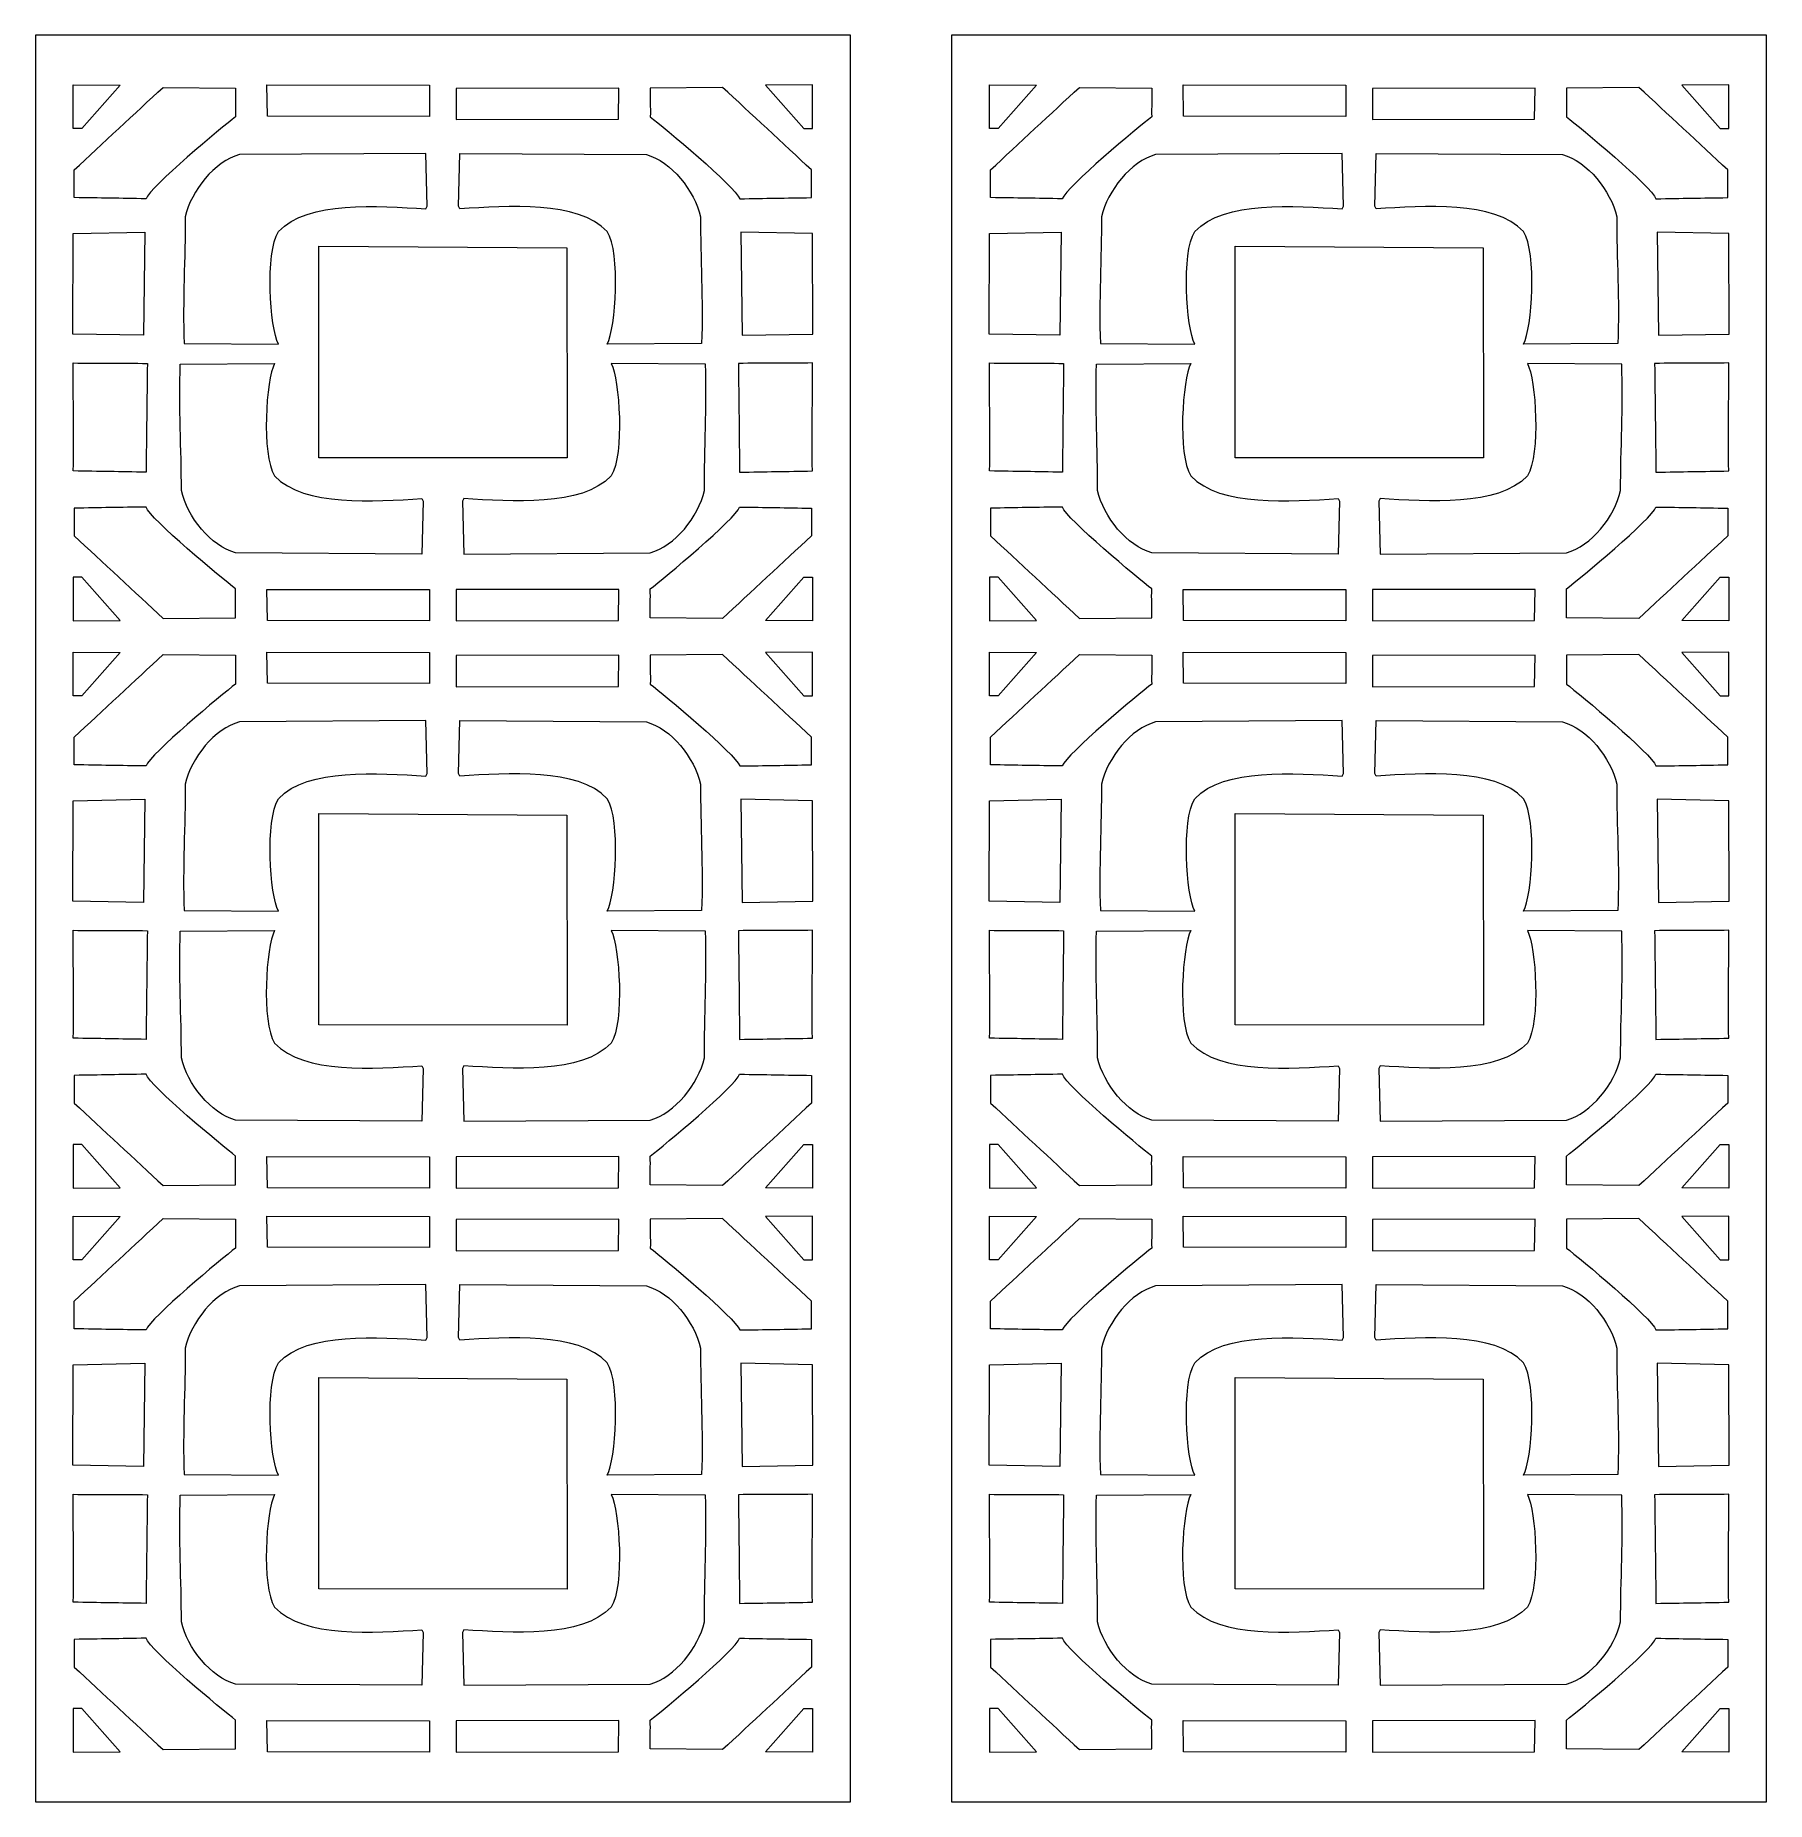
# Model space of a CAD drawing. Header units: centimetres. Extents: x -27.5 to -15.4, y -2.8 to 9.5.
import ezdxf

# ---------------------------------------------------------------- set-up
doc = ezdxf.new("R2010")
doc.units = ezdxf.units.CM
doc.header["$MEASUREMENT"] = 0
doc.layers.add('layer 1', color=7, linetype='Continuous')

msp = doc.modelspace()

# ---------------------------------------------------------------- linework, layer by layer
at = {"layer": 'layer 1', "color": 250, "lineweight": 9}
for points, knots in [([(-27.5, 9.49999), (-27.5, 9.49999), (-21.82427, 9.49999), (-21.82427, 9.49999), (-21.82427, 9.49999), (-21.82427, 9.49999), (-21.82427, -2.80267), (-21.82427, -2.80267), (-21.82427, -2.80267), (-21.82427, -2.80267), (-27.5, -2.80267), (-27.5, -2.80267), (-27.5, -2.80267), (-27.5, -2.80267), (-27.5, 9.49999), (-27.5, 9.49999)], [0, 0, 0, 0, 0.2, 0.2, 0.2, 0.2, 0.4, 0.4, 0.4, 0.4, 0.6, 0.6, 0.6, 0.6, 1, 1, 1, 1]), ([(-21.11943, 9.49999), (-21.11943, 9.49999), (-15.44371, 9.49999), (-15.44371, 9.49999), (-15.44371, 9.49999), (-15.44371, 9.49999), (-15.44371, -2.80267), (-15.44371, -2.80267), (-15.44371, -2.80267), (-15.44371, -2.80267), (-21.11943, -2.80267), (-21.11943, -2.80267), (-21.11943, -2.80267), (-21.11943, -2.80267), (-21.11943, 9.49999), (-21.11943, 9.49999)], [0, 0, 0, 0, 0.2, 0.2, 0.2, 0.2, 0.4, 0.4, 0.4, 0.4, 0.6, 0.6, 0.6, 0.6, 1, 1, 1, 1]), ([(-20.85648, 9.15424), (-20.85648, 9.15424), (-20.85563, 8.85045), (-20.85563, 8.85045), (-20.85563, 8.85045), (-20.84686, 8.85045), (-20.80493, 8.85045), (-20.79616, 8.85045), (-20.79616, 8.85045), (-20.79616, 8.85045), (-20.52929, 9.15185), (-20.52929, 9.15185), (-20.52929, 9.15185), (-20.52929, 9.15185), (-20.85648, 9.15424), (-20.85648, 9.15424)], [0, 0, 0, 0, 0.2, 0.2, 0.2, 0.2, 0.4, 0.4, 0.4, 0.4, 0.6, 0.6, 0.6, 0.6, 1, 1, 1, 1]), ([(-19.7254, 9.13289), (-19.7254, 9.13289), (-20.22965, 9.13745), (-20.22965, 9.13745), (-20.22965, 9.13745), (-20.42261, 8.95908), (-20.65529, 8.74104), (-20.84827, 8.56269), (-20.84827, 8.56269), (-20.84827, 8.49837), (-20.84827, 8.43402), (-20.84827, 8.36968), (-20.84827, 8.36968), (-20.667, 8.36678), (-20.52981, 8.36454), (-20.34854, 8.36164), (-20.34854, 8.36164), (-20.32265, 8.44312), (-19.81719, 8.86154), (-19.72585, 8.93154), (-19.72585, 8.93154), (-19.72875, 9.00174), (-19.72247, 9.06271), (-19.7254, 9.13289)], [0, 0, 0, 0, 0.14285714, 0.14285714, 0.14285714, 0.14285714, 0.28571429, 0.28571429, 0.28571429, 0.28571429, 0.42857143, 0.42857143, 0.42857143, 0.42857143, 0.57142857, 0.57142857, 0.57142857, 0.57142857, 0.71428571, 0.71428571, 0.71428571, 0.71428571, 1, 1, 1, 1]), ([(-19.50733, 9.15424), (-19.50733, 9.15424), (-19.50381, 8.93761), (-19.50381, 8.93761), (-19.50381, 8.93761), (-19.50381, 8.93761), (-18.37447, 8.93531), (-18.37447, 8.93531), (-18.37447, 8.93531), (-18.37447, 8.93531), (-18.37447, 9.15229), (-18.37447, 9.15229), (-18.37447, 9.15229), (-18.37447, 9.15229), (-19.50733, 9.15424), (-19.50733, 9.15424)], [0, 0, 0, 0, 0.2, 0.2, 0.2, 0.2, 0.4, 0.4, 0.4, 0.4, 0.6, 0.6, 0.6, 0.6, 1, 1, 1, 1]), ([(-17.05581, 9.13252), (-17.05581, 9.13252), (-17.05933, 8.91589), (-17.05933, 8.91589), (-17.05933, 8.91589), (-17.05933, 8.91589), (-18.18867, 8.91359), (-18.18867, 8.91359), (-18.18867, 8.91359), (-18.18867, 8.91359), (-18.18867, 9.13057), (-18.18867, 9.13057), (-18.18867, 9.13057), (-18.18867, 9.13057), (-17.05581, 9.13252), (-17.05581, 9.13252)], [0, 0, 0, 0, 0.2, 0.2, 0.2, 0.2, 0.4, 0.4, 0.4, 0.4, 0.6, 0.6, 0.6, 0.6, 1, 1, 1, 1]), ([(-16.83775, 9.13289), (-16.83775, 9.13289), (-16.3335, 9.13745), (-16.3335, 9.13745), (-16.3335, 9.13745), (-16.14053, 8.95908), (-15.90786, 8.74104), (-15.71488, 8.56269), (-15.71488, 8.56269), (-15.71488, 8.49837), (-15.71488, 8.43402), (-15.71488, 8.36968), (-15.71488, 8.36968), (-15.89615, 8.36678), (-16.03334, 8.36454), (-16.21461, 8.36164), (-16.21461, 8.36164), (-16.2405, 8.44312), (-16.74595, 8.86154), (-16.83729, 8.93154), (-16.83729, 8.93154), (-16.83439, 9.00174), (-16.84067, 9.06271), (-16.83775, 9.13289)], [0, 0, 0, 0, 0.14285714, 0.14285714, 0.14285714, 0.14285714, 0.28571429, 0.28571429, 0.28571429, 0.28571429, 0.42857143, 0.42857143, 0.42857143, 0.42857143, 0.57142857, 0.57142857, 0.57142857, 0.57142857, 0.71428571, 0.71428571, 0.71428571, 0.71428571, 1, 1, 1, 1]), ([(-15.70667, 9.15424), (-15.70667, 9.15424), (-15.70752, 8.85045), (-15.70752, 8.85045), (-15.70752, 8.85045), (-15.71628, 8.85045), (-15.75821, 8.85045), (-15.76698, 8.85045), (-15.76698, 8.85045), (-15.76698, 8.85045), (-16.03385, 9.15185), (-16.03385, 9.15185), (-16.03385, 9.15185), (-16.03385, 9.15185), (-15.70667, 9.15424), (-15.70667, 9.15424)], [0, 0, 0, 0, 0.2, 0.2, 0.2, 0.2, 0.4, 0.4, 0.4, 0.4, 0.6, 0.6, 0.6, 0.6, 1, 1, 1, 1]), ([(-20.08327, 7.35446), (-20.09496, 7.65269), (-20.07477, 7.94928), (-20.07575, 8.23591), (-20.07575, 8.23591), (-20.0344, 8.4176), (-19.87128, 8.62281), (-19.69867, 8.66891), (-19.69867, 8.66891), (-19.69867, 8.66891), (-18.40037, 8.67767), (-18.40037, 8.67767), (-18.40037, 8.67767), (-18.40037, 8.67767), (-18.3916, 8.30922), (-18.3916, 8.30922), (-18.3916, 8.30922), (-18.39453, 8.3034), (-18.39745, 8.29753), (-18.40037, 8.29169), (-18.40037, 8.29169), (-18.73195, 8.30959), (-19.22157, 8.351), (-19.42674, 8.13379), (-19.42674, 8.13379), (-19.52045, 7.98442), (-19.4854, 7.45944), (-19.42674, 7.3499), (-19.42674, 7.3499), (-19.42674, 7.3499), (-20.08327, 7.35446), (-20.08327, 7.35446)], [0, 0, 0, 0, 0.11111111, 0.11111111, 0.11111111, 0.11111111, 0.22222222, 0.22222222, 0.22222222, 0.22222222, 0.33333333, 0.33333333, 0.33333333, 0.33333333, 0.44444444, 0.44444444, 0.44444444, 0.44444444, 0.55555556, 0.55555556, 0.55555556, 0.55555556, 0.66666667, 0.66666667, 0.66666667, 0.66666667, 0.77777778, 0.77777778, 0.77777778, 0.77777778, 1, 1, 1, 1]), ([(-16.47987, 7.35446), (-16.46818, 7.65269), (-16.48837, 7.94928), (-16.4874, 8.23591), (-16.4874, 8.23591), (-16.52875, 8.4176), (-16.69186, 8.62281), (-16.86447, 8.66891), (-16.86447, 8.66891), (-16.86447, 8.66891), (-18.16277, 8.67767), (-18.16277, 8.67767), (-18.16277, 8.67767), (-18.16277, 8.67767), (-18.17154, 8.30922), (-18.17154, 8.30922), (-18.17154, 8.30922), (-18.16862, 8.3034), (-18.1657, 8.29753), (-18.16277, 8.29169), (-18.16277, 8.29169), (-17.83119, 8.30959), (-17.34157, 8.351), (-17.1364, 8.13379), (-17.1364, 8.13379), (-17.0427, 7.98442), (-17.07775, 7.45944), (-17.1364, 7.3499), (-17.1364, 7.3499), (-17.1364, 7.3499), (-16.47987, 7.35446), (-16.47987, 7.35446)], [0, 0, 0, 0, 0.11111111, 0.11111111, 0.11111111, 0.11111111, 0.22222222, 0.22222222, 0.22222222, 0.22222222, 0.33333333, 0.33333333, 0.33333333, 0.33333333, 0.44444444, 0.44444444, 0.44444444, 0.44444444, 0.55555556, 0.55555556, 0.55555556, 0.55555556, 0.66666667, 0.66666667, 0.66666667, 0.66666667, 0.77777778, 0.77777778, 0.77777778, 0.77777778, 1, 1, 1, 1]), ([(-20.36603, 7.41047), (-20.36603, 7.41047), (-20.35726, 8.1298), (-20.35726, 8.1298), (-20.35726, 8.1298), (-20.35726, 8.1298), (-20.85668, 8.11999), (-20.85668, 8.11999), (-20.85668, 8.11999), (-20.85668, 8.11999), (-20.85741, 7.41905), (-20.85741, 7.41905), (-20.85741, 7.41905), (-20.85741, 7.41905), (-20.36603, 7.41047), (-20.36603, 7.41047)], [0, 0, 0, 0, 0.2, 0.2, 0.2, 0.2, 0.4, 0.4, 0.4, 0.4, 0.6, 0.6, 0.6, 0.6, 1, 1, 1, 1]), ([(-16.19712, 7.41047), (-16.19712, 7.41047), (-16.20588, 8.1298), (-16.20588, 8.1298), (-16.20588, 8.1298), (-16.20588, 8.1298), (-15.70646, 8.11999), (-15.70646, 8.11999), (-15.70646, 8.11999), (-15.70646, 8.11999), (-15.70573, 7.41905), (-15.70573, 7.41905), (-15.70573, 7.41905), (-15.70573, 7.41905), (-16.19712, 7.41047), (-16.19712, 7.41047)], [0, 0, 0, 0, 0.2, 0.2, 0.2, 0.2, 0.4, 0.4, 0.4, 0.4, 0.6, 0.6, 0.6, 0.6, 1, 1, 1, 1]), ([(-19.14495, 8.03087), (-19.14495, 8.03087), (-19.14514, 6.55784), (-19.14514, 6.55784), (-19.14514, 6.55784), (-19.14514, 6.55784), (-17.41548, 6.55755), (-17.41548, 6.55755), (-17.41548, 6.55755), (-17.41548, 6.55755), (-17.41878, 8.01962), (-17.41878, 8.01962), (-17.41878, 8.01962), (-17.41878, 8.01962), (-19.14495, 8.03087), (-19.14495, 8.03087)], [0, 0, 0, 0, 0.2, 0.2, 0.2, 0.2, 0.4, 0.4, 0.4, 0.4, 0.6, 0.6, 0.6, 0.6, 1, 1, 1, 1]), ([(-20.85612, 7.21783), (-20.85718, 6.96642), (-20.84941, 6.71698), (-20.85525, 6.46553), (-20.85525, 6.46553), (-20.67398, 6.46261), (-20.52952, 6.46024), (-20.34825, 6.45732), (-20.34825, 6.45732), (-20.34532, 6.70585), (-20.3424, 6.96553), (-20.33948, 7.21406), (-20.33948, 7.21406), (-20.51783, 7.21991), (-20.67775, 7.21199), (-20.85612, 7.21783)], [0, 0, 0, 0, 0.2, 0.2, 0.2, 0.2, 0.4, 0.4, 0.4, 0.4, 0.6, 0.6, 0.6, 0.6, 1, 1, 1, 1]), ([(-20.11, 7.21033), (-20.12169, 6.9121), (-20.1015, 6.6155), (-20.10247, 6.32888), (-20.10247, 6.32888), (-20.06112, 6.14719), (-19.89801, 5.94198), (-19.7254, 5.89588), (-19.7254, 5.89588), (-19.7254, 5.89588), (-18.4271, 5.88712), (-18.4271, 5.88712), (-18.4271, 5.88712), (-18.4271, 5.88712), (-18.41833, 6.25557), (-18.41833, 6.25557), (-18.41833, 6.25557), (-18.42125, 6.26139), (-18.42417, 6.26726), (-18.4271, 6.2731), (-18.4271, 6.2731), (-18.75868, 6.2552), (-19.2483, 6.21379), (-19.45347, 6.431), (-19.45347, 6.431), (-19.54717, 6.58037), (-19.51212, 7.10535), (-19.45347, 7.21489), (-19.45347, 7.21489), (-19.45347, 7.21489), (-20.11, 7.21033), (-20.11, 7.21033)], [0, 0, 0, 0, 0.11111111, 0.11111111, 0.11111111, 0.11111111, 0.22222222, 0.22222222, 0.22222222, 0.22222222, 0.33333333, 0.33333333, 0.33333333, 0.33333333, 0.44444444, 0.44444444, 0.44444444, 0.44444444, 0.55555556, 0.55555556, 0.55555556, 0.55555556, 0.66666667, 0.66666667, 0.66666667, 0.66666667, 0.77777778, 0.77777778, 0.77777778, 0.77777778, 1, 1, 1, 1]), ([(-16.45315, 7.21033), (-16.44146, 6.9121), (-16.46165, 6.6155), (-16.46067, 6.32888), (-16.46067, 6.32888), (-16.50202, 6.14719), (-16.66514, 5.94198), (-16.83775, 5.89588), (-16.83775, 5.89588), (-16.83775, 5.89588), (-18.13605, 5.88712), (-18.13605, 5.88712), (-18.13605, 5.88712), (-18.13605, 5.88712), (-18.14482, 6.25557), (-18.14482, 6.25557), (-18.14482, 6.25557), (-18.14189, 6.26139), (-18.13897, 6.26726), (-18.13605, 6.2731), (-18.13605, 6.2731), (-17.80447, 6.2552), (-17.31485, 6.21379), (-17.10968, 6.431), (-17.10968, 6.431), (-17.01597, 6.58037), (-17.05102, 7.10535), (-17.10968, 7.21489), (-17.10968, 7.21489), (-17.10968, 7.21489), (-16.45315, 7.21033), (-16.45315, 7.21033)], [0, 0, 0, 0, 0.11111111, 0.11111111, 0.11111111, 0.11111111, 0.22222222, 0.22222222, 0.22222222, 0.22222222, 0.33333333, 0.33333333, 0.33333333, 0.33333333, 0.44444444, 0.44444444, 0.44444444, 0.44444444, 0.55555556, 0.55555556, 0.55555556, 0.55555556, 0.66666667, 0.66666667, 0.66666667, 0.66666667, 0.77777778, 0.77777778, 0.77777778, 0.77777778, 1, 1, 1, 1]), ([(-15.70702, 7.21783), (-15.70596, 6.96642), (-15.71374, 6.71698), (-15.70789, 6.46553), (-15.70789, 6.46553), (-15.88916, 6.46261), (-16.03363, 6.46024), (-16.2149, 6.45732), (-16.2149, 6.45732), (-16.21782, 6.70585), (-16.22074, 6.96553), (-16.22367, 7.21406), (-16.22367, 7.21406), (-16.04532, 7.21991), (-15.88539, 7.21199), (-15.70702, 7.21783)], [0, 0, 0, 0, 0.2, 0.2, 0.2, 0.2, 0.4, 0.4, 0.4, 0.4, 0.6, 0.6, 0.6, 0.6, 1, 1, 1, 1]), ([(-19.72516, 5.44351), (-19.72516, 5.44351), (-20.22941, 5.43896), (-20.22941, 5.43896), (-20.22941, 5.43896), (-20.42237, 5.61733), (-20.65505, 5.83537), (-20.84803, 6.01372), (-20.84803, 6.01372), (-20.84803, 6.07803), (-20.84803, 6.14239), (-20.84803, 6.20672), (-20.84803, 6.20672), (-20.66676, 6.20963), (-20.52957, 6.21186), (-20.34829, 6.21477), (-20.34829, 6.21477), (-20.32241, 6.13329), (-19.81695, 5.71487), (-19.72561, 5.64487), (-19.72561, 5.64487), (-19.72851, 5.57467), (-19.72223, 5.51369), (-19.72516, 5.44351)], [0, 0, 0, 0, 0.14285714, 0.14285714, 0.14285714, 0.14285714, 0.28571429, 0.28571429, 0.28571429, 0.28571429, 0.42857143, 0.42857143, 0.42857143, 0.42857143, 0.57142857, 0.57142857, 0.57142857, 0.57142857, 0.71428571, 0.71428571, 0.71428571, 0.71428571, 1, 1, 1, 1]), ([(-16.83799, 5.44351), (-16.83799, 5.44351), (-16.33374, 5.43896), (-16.33374, 5.43896), (-16.33374, 5.43896), (-16.14077, 5.61733), (-15.9081, 5.83537), (-15.71512, 6.01372), (-15.71512, 6.01372), (-15.71512, 6.07803), (-15.71512, 6.14239), (-15.71512, 6.20672), (-15.71512, 6.20672), (-15.89639, 6.20963), (-16.03358, 6.21186), (-16.21485, 6.21477), (-16.21485, 6.21477), (-16.24074, 6.13329), (-16.74619, 5.71487), (-16.83753, 5.64487), (-16.83753, 5.64487), (-16.83463, 5.57467), (-16.84091, 5.51369), (-16.83799, 5.44351)], [0, 0, 0, 0, 0.14285714, 0.14285714, 0.14285714, 0.14285714, 0.28571429, 0.28571429, 0.28571429, 0.28571429, 0.42857143, 0.42857143, 0.42857143, 0.42857143, 0.57142857, 0.57142857, 0.57142857, 0.57142857, 0.71428571, 0.71428571, 0.71428571, 0.71428571, 1, 1, 1, 1]), ([(-20.85624, 5.42217), (-20.85624, 5.42217), (-20.85539, 5.72596), (-20.85539, 5.72596), (-20.85539, 5.72596), (-20.84662, 5.72596), (-20.80469, 5.72596), (-20.79592, 5.72596), (-20.79592, 5.72596), (-20.79592, 5.72596), (-20.52905, 5.42455), (-20.52905, 5.42455), (-20.52905, 5.42455), (-20.52905, 5.42455), (-20.85624, 5.42217), (-20.85624, 5.42217)], [0, 0, 0, 0, 0.2, 0.2, 0.2, 0.2, 0.4, 0.4, 0.4, 0.4, 0.6, 0.6, 0.6, 0.6, 1, 1, 1, 1]), ([(-15.70691, 5.42217), (-15.70691, 5.42217), (-15.70776, 5.72596), (-15.70776, 5.72596), (-15.70776, 5.72596), (-15.71653, 5.72596), (-15.75845, 5.72596), (-15.76722, 5.72596), (-15.76722, 5.72596), (-15.76722, 5.72596), (-16.03409, 5.42455), (-16.03409, 5.42455), (-16.03409, 5.42455), (-16.03409, 5.42455), (-15.70691, 5.42217), (-15.70691, 5.42217)], [0, 0, 0, 0, 0.2, 0.2, 0.2, 0.2, 0.4, 0.4, 0.4, 0.4, 0.6, 0.6, 0.6, 0.6, 1, 1, 1, 1]), ([(-19.50733, 5.6411), (-19.50733, 5.6411), (-19.50381, 5.42446), (-19.50381, 5.42446), (-19.50381, 5.42446), (-19.50381, 5.42446), (-18.37447, 5.42216), (-18.37447, 5.42216), (-18.37447, 5.42216), (-18.37447, 5.42216), (-18.37447, 5.63915), (-18.37447, 5.63915), (-18.37447, 5.63915), (-18.37447, 5.63915), (-19.50733, 5.6411), (-19.50733, 5.6411)], [0, 0, 0, 0, 0.2, 0.2, 0.2, 0.2, 0.4, 0.4, 0.4, 0.4, 0.6, 0.6, 0.6, 0.6, 1, 1, 1, 1]), ([(-17.05581, 5.6411), (-17.05581, 5.6411), (-17.05933, 5.42446), (-17.05933, 5.42446), (-17.05933, 5.42446), (-17.05933, 5.42446), (-18.18867, 5.42216), (-18.18867, 5.42216), (-18.18867, 5.42216), (-18.18867, 5.42216), (-18.18867, 5.63915), (-18.18867, 5.63915), (-18.18867, 5.63915), (-18.18867, 5.63915), (-17.05581, 5.6411), (-17.05581, 5.6411)], [0, 0, 0, 0, 0.2, 0.2, 0.2, 0.2, 0.4, 0.4, 0.4, 0.4, 0.6, 0.6, 0.6, 0.6, 1, 1, 1, 1]), ([(-20.85648, 5.20354), (-20.85648, 5.20354), (-20.85563, 4.89976), (-20.85563, 4.89976), (-20.85563, 4.89976), (-20.84686, 4.89976), (-20.80493, 4.89976), (-20.79616, 4.89976), (-20.79616, 4.89976), (-20.79616, 4.89976), (-20.52929, 5.20116), (-20.52929, 5.20116), (-20.52929, 5.20116), (-20.52929, 5.20116), (-20.85648, 5.20354), (-20.85648, 5.20354)], [0, 0, 0, 0, 0.2, 0.2, 0.2, 0.2, 0.4, 0.4, 0.4, 0.4, 0.6, 0.6, 0.6, 0.6, 1, 1, 1, 1]), ([(-19.7254, 5.1822), (-19.7254, 5.1822), (-20.22965, 5.18676), (-20.22965, 5.18676), (-20.22965, 5.18676), (-20.42261, 5.00839), (-20.65529, 4.79035), (-20.84827, 4.612), (-20.84827, 4.612), (-20.84827, 4.54768), (-20.84827, 4.48333), (-20.84827, 4.41899), (-20.84827, 4.41899), (-20.667, 4.41609), (-20.52981, 4.41385), (-20.34854, 4.41095), (-20.34854, 4.41095), (-20.32265, 4.49242), (-19.81719, 4.91085), (-19.72585, 4.98084), (-19.72585, 4.98084), (-19.72875, 5.05104), (-19.72247, 5.11202), (-19.7254, 5.1822)], [0, 0, 0, 0, 0.14285714, 0.14285714, 0.14285714, 0.14285714, 0.28571429, 0.28571429, 0.28571429, 0.28571429, 0.42857143, 0.42857143, 0.42857143, 0.42857143, 0.57142857, 0.57142857, 0.57142857, 0.57142857, 0.71428571, 0.71428571, 0.71428571, 0.71428571, 1, 1, 1, 1]), ([(-19.50733, 5.20355), (-19.50733, 5.20355), (-19.50381, 4.98691), (-19.50381, 4.98691), (-19.50381, 4.98691), (-19.50381, 4.98691), (-18.37447, 4.98461), (-18.37447, 4.98461), (-18.37447, 4.98461), (-18.37447, 4.98461), (-18.37447, 5.2016), (-18.37447, 5.2016), (-18.37447, 5.2016), (-18.37447, 5.2016), (-19.50733, 5.20355), (-19.50733, 5.20355)], [0, 0, 0, 0, 0.2, 0.2, 0.2, 0.2, 0.4, 0.4, 0.4, 0.4, 0.6, 0.6, 0.6, 0.6, 1, 1, 1, 1]), ([(-17.05581, 5.18183), (-17.05581, 5.18183), (-17.05933, 4.96519), (-17.05933, 4.96519), (-17.05933, 4.96519), (-17.05933, 4.96519), (-18.18867, 4.96289), (-18.18867, 4.96289), (-18.18867, 4.96289), (-18.18867, 4.96289), (-18.18867, 5.17988), (-18.18867, 5.17988), (-18.18867, 5.17988), (-18.18867, 5.17988), (-17.05581, 5.18183), (-17.05581, 5.18183)], [0, 0, 0, 0, 0.2, 0.2, 0.2, 0.2, 0.4, 0.4, 0.4, 0.4, 0.6, 0.6, 0.6, 0.6, 1, 1, 1, 1]), ([(-16.83775, 5.1822), (-16.83775, 5.1822), (-16.3335, 5.18676), (-16.3335, 5.18676), (-16.3335, 5.18676), (-16.14053, 5.00839), (-15.90786, 4.79035), (-15.71488, 4.612), (-15.71488, 4.612), (-15.71488, 4.54768), (-15.71488, 4.48333), (-15.71488, 4.41899), (-15.71488, 4.41899), (-15.89615, 4.41609), (-16.03334, 4.41385), (-16.21461, 4.41095), (-16.21461, 4.41095), (-16.2405, 4.49242), (-16.74595, 4.91085), (-16.83729, 4.98084), (-16.83729, 4.98084), (-16.83439, 5.05104), (-16.84067, 5.11202), (-16.83775, 5.1822)], [0, 0, 0, 0, 0.14285714, 0.14285714, 0.14285714, 0.14285714, 0.28571429, 0.28571429, 0.28571429, 0.28571429, 0.42857143, 0.42857143, 0.42857143, 0.42857143, 0.57142857, 0.57142857, 0.57142857, 0.57142857, 0.71428571, 0.71428571, 0.71428571, 0.71428571, 1, 1, 1, 1]), ([(-15.70667, 5.20354), (-15.70667, 5.20354), (-15.70752, 4.89976), (-15.70752, 4.89976), (-15.70752, 4.89976), (-15.71628, 4.89976), (-15.75821, 4.89976), (-15.76698, 4.89976), (-15.76698, 4.89976), (-15.76698, 4.89976), (-16.03385, 5.20116), (-16.03385, 5.20116), (-16.03385, 5.20116), (-16.03385, 5.20116), (-15.70667, 5.20354), (-15.70667, 5.20354)], [0, 0, 0, 0, 0.2, 0.2, 0.2, 0.2, 0.4, 0.4, 0.4, 0.4, 0.6, 0.6, 0.6, 0.6, 1, 1, 1, 1]), ([(-20.08327, 3.40376), (-20.09496, 3.702), (-20.07477, 3.99859), (-20.07575, 4.28522), (-20.07575, 4.28522), (-20.0344, 4.4669), (-19.87128, 4.67212), (-19.69867, 4.71821), (-19.69867, 4.71821), (-19.69867, 4.71821), (-18.40037, 4.72698), (-18.40037, 4.72698), (-18.40037, 4.72698), (-18.40037, 4.72698), (-18.3916, 4.35853), (-18.3916, 4.35853), (-18.3916, 4.35853), (-18.39453, 4.3527), (-18.39745, 4.34684), (-18.40037, 4.34099), (-18.40037, 4.34099), (-18.73195, 4.3589), (-19.22157, 4.40031), (-19.42674, 4.1831), (-19.42674, 4.1831), (-19.52045, 4.03372), (-19.4854, 3.50874), (-19.42674, 3.3992), (-19.42674, 3.3992), (-19.42674, 3.3992), (-20.08327, 3.40376), (-20.08327, 3.40376)], [0, 0, 0, 0, 0.11111111, 0.11111111, 0.11111111, 0.11111111, 0.22222222, 0.22222222, 0.22222222, 0.22222222, 0.33333333, 0.33333333, 0.33333333, 0.33333333, 0.44444444, 0.44444444, 0.44444444, 0.44444444, 0.55555556, 0.55555556, 0.55555556, 0.55555556, 0.66666667, 0.66666667, 0.66666667, 0.66666667, 0.77777778, 0.77777778, 0.77777778, 0.77777778, 1, 1, 1, 1]), ([(-16.47987, 3.40376), (-16.46818, 3.702), (-16.48837, 3.99859), (-16.4874, 4.28522), (-16.4874, 4.28522), (-16.52875, 4.4669), (-16.69186, 4.67212), (-16.86447, 4.71821), (-16.86447, 4.71821), (-16.86447, 4.71821), (-18.16277, 4.72698), (-18.16277, 4.72698), (-18.16277, 4.72698), (-18.16277, 4.72698), (-18.17154, 4.35853), (-18.17154, 4.35853), (-18.17154, 4.35853), (-18.16862, 4.3527), (-18.1657, 4.34684), (-18.16277, 4.34099), (-18.16277, 4.34099), (-17.83119, 4.3589), (-17.34157, 4.40031), (-17.1364, 4.1831), (-17.1364, 4.1831), (-17.0427, 4.03372), (-17.07775, 3.50874), (-17.1364, 3.3992), (-17.1364, 3.3992), (-17.1364, 3.3992), (-16.47987, 3.40376), (-16.47987, 3.40376)], [0, 0, 0, 0, 0.11111111, 0.11111111, 0.11111111, 0.11111111, 0.22222222, 0.22222222, 0.22222222, 0.22222222, 0.33333333, 0.33333333, 0.33333333, 0.33333333, 0.44444444, 0.44444444, 0.44444444, 0.44444444, 0.55555556, 0.55555556, 0.55555556, 0.55555556, 0.66666667, 0.66666667, 0.66666667, 0.66666667, 0.77777778, 0.77777778, 0.77777778, 0.77777778, 1, 1, 1, 1]), ([(-20.36603, 3.45977), (-20.36603, 3.45977), (-20.35726, 4.1791), (-20.35726, 4.1791), (-20.35726, 4.1791), (-20.35726, 4.1791), (-20.85668, 4.1693), (-20.85668, 4.1693), (-20.85668, 4.1693), (-20.85668, 4.1693), (-20.85741, 3.46835), (-20.85741, 3.46835), (-20.85741, 3.46835), (-20.85741, 3.46835), (-20.36603, 3.45977), (-20.36603, 3.45977)], [0, 0, 0, 0, 0.2, 0.2, 0.2, 0.2, 0.4, 0.4, 0.4, 0.4, 0.6, 0.6, 0.6, 0.6, 1, 1, 1, 1]), ([(-19.14495, 4.08018), (-19.14495, 4.08018), (-19.14514, 2.60715), (-19.14514, 2.60715), (-19.14514, 2.60715), (-19.14514, 2.60715), (-17.41548, 2.60686), (-17.41548, 2.60686), (-17.41548, 2.60686), (-17.41548, 2.60686), (-17.41878, 4.06892), (-17.41878, 4.06892), (-17.41878, 4.06892), (-17.41878, 4.06892), (-19.14495, 4.08018), (-19.14495, 4.08018)], [0, 0, 0, 0, 0.2, 0.2, 0.2, 0.2, 0.4, 0.4, 0.4, 0.4, 0.6, 0.6, 0.6, 0.6, 1, 1, 1, 1]), ([(-16.19712, 3.45977), (-16.19712, 3.45977), (-16.20588, 4.1791), (-16.20588, 4.1791), (-16.20588, 4.1791), (-16.20588, 4.1791), (-15.70646, 4.1693), (-15.70646, 4.1693), (-15.70646, 4.1693), (-15.70646, 4.1693), (-15.70573, 3.46835), (-15.70573, 3.46835), (-15.70573, 3.46835), (-15.70573, 3.46835), (-16.19712, 3.45977), (-16.19712, 3.45977)], [0, 0, 0, 0, 0.2, 0.2, 0.2, 0.2, 0.4, 0.4, 0.4, 0.4, 0.6, 0.6, 0.6, 0.6, 1, 1, 1, 1]), ([(-20.85612, 3.26714), (-20.85718, 3.01573), (-20.84941, 2.76629), (-20.85525, 2.51483), (-20.85525, 2.51483), (-20.67398, 2.51191), (-20.52952, 2.50955), (-20.34825, 2.50663), (-20.34825, 2.50663), (-20.34532, 2.75516), (-20.3424, 3.01484), (-20.33948, 3.26337), (-20.33948, 3.26337), (-20.51783, 3.26921), (-20.67775, 3.2613), (-20.85612, 3.26714)], [0, 0, 0, 0, 0.2, 0.2, 0.2, 0.2, 0.4, 0.4, 0.4, 0.4, 0.6, 0.6, 0.6, 0.6, 1, 1, 1, 1]), ([(-20.11, 3.25964), (-20.12169, 2.96141), (-20.1015, 2.66481), (-20.10247, 2.37819), (-20.10247, 2.37819), (-20.06112, 2.1965), (-19.89801, 1.99129), (-19.7254, 1.94519), (-19.7254, 1.94519), (-19.7254, 1.94519), (-18.4271, 1.93642), (-18.4271, 1.93642), (-18.4271, 1.93642), (-18.4271, 1.93642), (-18.41833, 2.30488), (-18.41833, 2.30488), (-18.41833, 2.30488), (-18.42125, 2.3107), (-18.42417, 2.31657), (-18.4271, 2.32241), (-18.4271, 2.32241), (-18.75868, 2.3045), (-19.2483, 2.26309), (-19.45347, 2.4803), (-19.45347, 2.4803), (-19.54717, 2.62968), (-19.51212, 3.15466), (-19.45347, 3.2642), (-19.45347, 3.2642), (-19.45347, 3.2642), (-20.11, 3.25964), (-20.11, 3.25964)], [0, 0, 0, 0, 0.11111111, 0.11111111, 0.11111111, 0.11111111, 0.22222222, 0.22222222, 0.22222222, 0.22222222, 0.33333333, 0.33333333, 0.33333333, 0.33333333, 0.44444444, 0.44444444, 0.44444444, 0.44444444, 0.55555556, 0.55555556, 0.55555556, 0.55555556, 0.66666667, 0.66666667, 0.66666667, 0.66666667, 0.77777778, 0.77777778, 0.77777778, 0.77777778, 1, 1, 1, 1]), ([(-16.45315, 3.25964), (-16.44146, 2.96141), (-16.46165, 2.66481), (-16.46067, 2.37819), (-16.46067, 2.37819), (-16.50202, 2.1965), (-16.66514, 1.99129), (-16.83775, 1.94519), (-16.83775, 1.94519), (-16.83775, 1.94519), (-18.13605, 1.93642), (-18.13605, 1.93642), (-18.13605, 1.93642), (-18.13605, 1.93642), (-18.14482, 2.30488), (-18.14482, 2.30488), (-18.14482, 2.30488), (-18.14189, 2.3107), (-18.13897, 2.31657), (-18.13605, 2.32241), (-18.13605, 2.32241), (-17.80447, 2.3045), (-17.31485, 2.26309), (-17.10968, 2.4803), (-17.10968, 2.4803), (-17.01597, 2.62968), (-17.05102, 3.15466), (-17.10968, 3.2642), (-17.10968, 3.2642), (-17.10968, 3.2642), (-16.45315, 3.25964), (-16.45315, 3.25964)], [0, 0, 0, 0, 0.11111111, 0.11111111, 0.11111111, 0.11111111, 0.22222222, 0.22222222, 0.22222222, 0.22222222, 0.33333333, 0.33333333, 0.33333333, 0.33333333, 0.44444444, 0.44444444, 0.44444444, 0.44444444, 0.55555556, 0.55555556, 0.55555556, 0.55555556, 0.66666667, 0.66666667, 0.66666667, 0.66666667, 0.77777778, 0.77777778, 0.77777778, 0.77777778, 1, 1, 1, 1]), ([(-15.70702, 3.26714), (-15.70596, 3.01573), (-15.71374, 2.76629), (-15.70789, 2.51483), (-15.70789, 2.51483), (-15.88916, 2.51191), (-16.03363, 2.50955), (-16.2149, 2.50663), (-16.2149, 2.50663), (-16.21782, 2.75516), (-16.22074, 3.01484), (-16.22367, 3.26337), (-16.22367, 3.26337), (-16.04532, 3.26921), (-15.88539, 3.2613), (-15.70702, 3.26714)], [0, 0, 0, 0, 0.2, 0.2, 0.2, 0.2, 0.4, 0.4, 0.4, 0.4, 0.6, 0.6, 0.6, 0.6, 1, 1, 1, 1]), ([(-19.72516, 1.49282), (-19.72516, 1.49282), (-20.22941, 1.48826), (-20.22941, 1.48826), (-20.22941, 1.48826), (-20.42237, 1.66663), (-20.65505, 1.88467), (-20.84803, 2.06303), (-20.84803, 2.06303), (-20.84803, 2.12734), (-20.84803, 2.1917), (-20.84803, 2.25603), (-20.84803, 2.25603), (-20.66676, 2.25893), (-20.52957, 2.26117), (-20.34829, 2.26407), (-20.34829, 2.26407), (-20.32241, 2.1826), (-19.81695, 1.76417), (-19.72561, 1.69418), (-19.72561, 1.69418), (-19.72851, 1.62398), (-19.72223, 1.563), (-19.72516, 1.49282)], [0, 0, 0, 0, 0.14285714, 0.14285714, 0.14285714, 0.14285714, 0.28571429, 0.28571429, 0.28571429, 0.28571429, 0.42857143, 0.42857143, 0.42857143, 0.42857143, 0.57142857, 0.57142857, 0.57142857, 0.57142857, 0.71428571, 0.71428571, 0.71428571, 0.71428571, 1, 1, 1, 1]), ([(-16.83799, 1.49282), (-16.83799, 1.49282), (-16.33374, 1.48826), (-16.33374, 1.48826), (-16.33374, 1.48826), (-16.14077, 1.66663), (-15.9081, 1.88467), (-15.71512, 2.06303), (-15.71512, 2.06303), (-15.71512, 2.12734), (-15.71512, 2.1917), (-15.71512, 2.25603), (-15.71512, 2.25603), (-15.89639, 2.25893), (-16.03358, 2.26117), (-16.21485, 2.26407), (-16.21485, 2.26407), (-16.24074, 2.1826), (-16.74619, 1.76417), (-16.83753, 1.69418), (-16.83753, 1.69418), (-16.83463, 1.62398), (-16.84091, 1.563), (-16.83799, 1.49282)], [0, 0, 0, 0, 0.14285714, 0.14285714, 0.14285714, 0.14285714, 0.28571429, 0.28571429, 0.28571429, 0.28571429, 0.42857143, 0.42857143, 0.42857143, 0.42857143, 0.57142857, 0.57142857, 0.57142857, 0.57142857, 0.71428571, 0.71428571, 0.71428571, 0.71428571, 1, 1, 1, 1]), ([(-20.85624, 1.47148), (-20.85624, 1.47148), (-20.85539, 1.77526), (-20.85539, 1.77526), (-20.85539, 1.77526), (-20.84662, 1.77526), (-20.80469, 1.77526), (-20.79592, 1.77526), (-20.79592, 1.77526), (-20.79592, 1.77526), (-20.52905, 1.47386), (-20.52905, 1.47386), (-20.52905, 1.47386), (-20.52905, 1.47386), (-20.85624, 1.47148), (-20.85624, 1.47148)], [0, 0, 0, 0, 0.2, 0.2, 0.2, 0.2, 0.4, 0.4, 0.4, 0.4, 0.6, 0.6, 0.6, 0.6, 1, 1, 1, 1]), ([(-15.70691, 1.47148), (-15.70691, 1.47148), (-15.70776, 1.77526), (-15.70776, 1.77526), (-15.70776, 1.77526), (-15.71653, 1.77526), (-15.75845, 1.77526), (-15.76722, 1.77526), (-15.76722, 1.77526), (-15.76722, 1.77526), (-16.03409, 1.47386), (-16.03409, 1.47386), (-16.03409, 1.47386), (-16.03409, 1.47386), (-15.70691, 1.47148), (-15.70691, 1.47148)], [0, 0, 0, 0, 0.2, 0.2, 0.2, 0.2, 0.4, 0.4, 0.4, 0.4, 0.6, 0.6, 0.6, 0.6, 1, 1, 1, 1]), ([(-19.50733, 1.6904), (-19.50733, 1.6904), (-19.50381, 1.47377), (-19.50381, 1.47377), (-19.50381, 1.47377), (-19.50381, 1.47377), (-18.37447, 1.47147), (-18.37447, 1.47147), (-18.37447, 1.47147), (-18.37447, 1.47147), (-18.37447, 1.68845), (-18.37447, 1.68845), (-18.37447, 1.68845), (-18.37447, 1.68845), (-19.50733, 1.6904), (-19.50733, 1.6904)], [0, 0, 0, 0, 0.2, 0.2, 0.2, 0.2, 0.4, 0.4, 0.4, 0.4, 0.6, 0.6, 0.6, 0.6, 1, 1, 1, 1]), ([(-17.05581, 1.6904), (-17.05581, 1.6904), (-17.05933, 1.47377), (-17.05933, 1.47377), (-17.05933, 1.47377), (-17.05933, 1.47377), (-18.18867, 1.47147), (-18.18867, 1.47147), (-18.18867, 1.47147), (-18.18867, 1.47147), (-18.18867, 1.68845), (-18.18867, 1.68845), (-18.18867, 1.68845), (-18.18867, 1.68845), (-17.05581, 1.6904), (-17.05581, 1.6904)], [0, 0, 0, 0, 0.2, 0.2, 0.2, 0.2, 0.4, 0.4, 0.4, 0.4, 0.6, 0.6, 0.6, 0.6, 1, 1, 1, 1]), ([(-20.85648, 1.27517), (-20.85648, 1.27517), (-20.85563, 0.97138), (-20.85563, 0.97138), (-20.85563, 0.97138), (-20.84686, 0.97138), (-20.80493, 0.97138), (-20.79616, 0.97138), (-20.79616, 0.97138), (-20.79616, 0.97138), (-20.52929, 1.27279), (-20.52929, 1.27279), (-20.52929, 1.27279), (-20.52929, 1.27279), (-20.85648, 1.27517), (-20.85648, 1.27517)], [0, 0, 0, 0, 0.2, 0.2, 0.2, 0.2, 0.4, 0.4, 0.4, 0.4, 0.6, 0.6, 0.6, 0.6, 1, 1, 1, 1]), ([(-19.7254, 1.25383), (-19.7254, 1.25383), (-20.22965, 1.25839), (-20.22965, 1.25839), (-20.22965, 1.25839), (-20.42261, 1.08002), (-20.65529, 0.86197), (-20.84827, 0.68362), (-20.84827, 0.68362), (-20.84827, 0.61931), (-20.84827, 0.55495), (-20.84827, 0.49062), (-20.84827, 0.49062), (-20.667, 0.48772), (-20.52981, 0.48548), (-20.34854, 0.48258), (-20.34854, 0.48258), (-20.32265, 0.56405), (-19.81719, 0.98248), (-19.72585, 1.05247), (-19.72585, 1.05247), (-19.72875, 1.12267), (-19.72247, 1.18365), (-19.7254, 1.25383)], [0, 0, 0, 0, 0.14285714, 0.14285714, 0.14285714, 0.14285714, 0.28571429, 0.28571429, 0.28571429, 0.28571429, 0.42857143, 0.42857143, 0.42857143, 0.42857143, 0.57142857, 0.57142857, 0.57142857, 0.57142857, 0.71428571, 0.71428571, 0.71428571, 0.71428571, 1, 1, 1, 1]), ([(-19.50733, 1.27518), (-19.50733, 1.27518), (-19.50381, 1.05854), (-19.50381, 1.05854), (-19.50381, 1.05854), (-19.50381, 1.05854), (-18.37447, 1.05624), (-18.37447, 1.05624), (-18.37447, 1.05624), (-18.37447, 1.05624), (-18.37447, 1.27323), (-18.37447, 1.27323), (-18.37447, 1.27323), (-18.37447, 1.27323), (-19.50733, 1.27518), (-19.50733, 1.27518)], [0, 0, 0, 0, 0.2, 0.2, 0.2, 0.2, 0.4, 0.4, 0.4, 0.4, 0.6, 0.6, 0.6, 0.6, 1, 1, 1, 1]), ([(-17.05581, 1.25346), (-17.05581, 1.25346), (-17.05933, 1.03682), (-17.05933, 1.03682), (-17.05933, 1.03682), (-17.05933, 1.03682), (-18.18867, 1.03452), (-18.18867, 1.03452), (-18.18867, 1.03452), (-18.18867, 1.03452), (-18.18867, 1.25151), (-18.18867, 1.25151), (-18.18867, 1.25151), (-18.18867, 1.25151), (-17.05581, 1.25346), (-17.05581, 1.25346)], [0, 0, 0, 0, 0.2, 0.2, 0.2, 0.2, 0.4, 0.4, 0.4, 0.4, 0.6, 0.6, 0.6, 0.6, 1, 1, 1, 1]), ([(-16.83775, 1.25383), (-16.83775, 1.25383), (-16.3335, 1.25839), (-16.3335, 1.25839), (-16.3335, 1.25839), (-16.14053, 1.08002), (-15.90786, 0.86197), (-15.71488, 0.68362), (-15.71488, 0.68362), (-15.71488, 0.61931), (-15.71488, 0.55495), (-15.71488, 0.49062), (-15.71488, 0.49062), (-15.89615, 0.48772), (-16.03334, 0.48548), (-16.21461, 0.48258), (-16.21461, 0.48258), (-16.2405, 0.56405), (-16.74595, 0.98248), (-16.83729, 1.05247), (-16.83729, 1.05247), (-16.83439, 1.12267), (-16.84067, 1.18365), (-16.83775, 1.25383)], [0, 0, 0, 0, 0.14285714, 0.14285714, 0.14285714, 0.14285714, 0.28571429, 0.28571429, 0.28571429, 0.28571429, 0.42857143, 0.42857143, 0.42857143, 0.42857143, 0.57142857, 0.57142857, 0.57142857, 0.57142857, 0.71428571, 0.71428571, 0.71428571, 0.71428571, 1, 1, 1, 1]), ([(-15.70667, 1.27517), (-15.70667, 1.27517), (-15.70752, 0.97138), (-15.70752, 0.97138), (-15.70752, 0.97138), (-15.71628, 0.97138), (-15.75821, 0.97138), (-15.76698, 0.97138), (-15.76698, 0.97138), (-15.76698, 0.97138), (-16.03385, 1.27279), (-16.03385, 1.27279), (-16.03385, 1.27279), (-16.03385, 1.27279), (-15.70667, 1.27517), (-15.70667, 1.27517)], [0, 0, 0, 0, 0.2, 0.2, 0.2, 0.2, 0.4, 0.4, 0.4, 0.4, 0.6, 0.6, 0.6, 0.6, 1, 1, 1, 1]), ([(-20.08327, -0.52461), (-20.09496, -0.22637), (-20.07477, 0.07022), (-20.07575, 0.35685), (-20.07575, 0.35685), (-20.0344, 0.53853), (-19.87128, 0.74375), (-19.69867, 0.78984), (-19.69867, 0.78984), (-19.69867, 0.78984), (-18.40037, 0.79861), (-18.40037, 0.79861), (-18.40037, 0.79861), (-18.40037, 0.79861), (-18.3916, 0.43016), (-18.3916, 0.43016), (-18.3916, 0.43016), (-18.39453, 0.42433), (-18.39745, 0.41847), (-18.40037, 0.41262), (-18.40037, 0.41262), (-18.73195, 0.43053), (-19.22157, 0.47194), (-19.42674, 0.25473), (-19.42674, 0.25473), (-19.52045, 0.10535), (-19.4854, -0.41963), (-19.42674, -0.52917), (-19.42674, -0.52917), (-19.42674, -0.52917), (-20.08327, -0.52461), (-20.08327, -0.52461)], [0, 0, 0, 0, 0.11111111, 0.11111111, 0.11111111, 0.11111111, 0.22222222, 0.22222222, 0.22222222, 0.22222222, 0.33333333, 0.33333333, 0.33333333, 0.33333333, 0.44444444, 0.44444444, 0.44444444, 0.44444444, 0.55555556, 0.55555556, 0.55555556, 0.55555556, 0.66666667, 0.66666667, 0.66666667, 0.66666667, 0.77777778, 0.77777778, 0.77777778, 0.77777778, 1, 1, 1, 1]), ([(-16.47987, -0.52461), (-16.46818, -0.22637), (-16.48837, 0.07022), (-16.4874, 0.35685), (-16.4874, 0.35685), (-16.52875, 0.53853), (-16.69186, 0.74375), (-16.86447, 0.78984), (-16.86447, 0.78984), (-16.86447, 0.78984), (-18.16277, 0.79861), (-18.16277, 0.79861), (-18.16277, 0.79861), (-18.16277, 0.79861), (-18.17154, 0.43016), (-18.17154, 0.43016), (-18.17154, 0.43016), (-18.16862, 0.42433), (-18.1657, 0.41847), (-18.16277, 0.41262), (-18.16277, 0.41262), (-17.83119, 0.43053), (-17.34157, 0.47194), (-17.1364, 0.25473), (-17.1364, 0.25473), (-17.0427, 0.10535), (-17.07775, -0.41963), (-17.1364, -0.52917), (-17.1364, -0.52917), (-17.1364, -0.52917), (-16.47987, -0.52461), (-16.47987, -0.52461)], [0, 0, 0, 0, 0.11111111, 0.11111111, 0.11111111, 0.11111111, 0.22222222, 0.22222222, 0.22222222, 0.22222222, 0.33333333, 0.33333333, 0.33333333, 0.33333333, 0.44444444, 0.44444444, 0.44444444, 0.44444444, 0.55555556, 0.55555556, 0.55555556, 0.55555556, 0.66666667, 0.66666667, 0.66666667, 0.66666667, 0.77777778, 0.77777778, 0.77777778, 0.77777778, 1, 1, 1, 1]), ([(-20.36603, -0.4686), (-20.36603, -0.4686), (-20.35726, 0.25073), (-20.35726, 0.25073), (-20.35726, 0.25073), (-20.35726, 0.25073), (-20.85668, 0.24093), (-20.85668, 0.24093), (-20.85668, 0.24093), (-20.85668, 0.24093), (-20.85741, -0.46002), (-20.85741, -0.46002), (-20.85741, -0.46002), (-20.85741, -0.46002), (-20.36603, -0.4686), (-20.36603, -0.4686)], [0, 0, 0, 0, 0.2, 0.2, 0.2, 0.2, 0.4, 0.4, 0.4, 0.4, 0.6, 0.6, 0.6, 0.6, 1, 1, 1, 1]), ([(-16.19712, -0.4686), (-16.19712, -0.4686), (-16.20588, 0.25073), (-16.20588, 0.25073), (-16.20588, 0.25073), (-16.20588, 0.25073), (-15.70646, 0.24093), (-15.70646, 0.24093), (-15.70646, 0.24093), (-15.70646, 0.24093), (-15.70573, -0.46002), (-15.70573, -0.46002), (-15.70573, -0.46002), (-15.70573, -0.46002), (-16.19712, -0.4686), (-16.19712, -0.4686)], [0, 0, 0, 0, 0.2, 0.2, 0.2, 0.2, 0.4, 0.4, 0.4, 0.4, 0.6, 0.6, 0.6, 0.6, 1, 1, 1, 1]), ([(-19.14495, 0.15181), (-19.14495, 0.15181), (-19.14514, -1.32122), (-19.14514, -1.32122), (-19.14514, -1.32122), (-19.14514, -1.32122), (-17.41548, -1.32151), (-17.41548, -1.32151), (-17.41548, -1.32151), (-17.41548, -1.32151), (-17.41878, 0.14055), (-17.41878, 0.14055), (-17.41878, 0.14055), (-17.41878, 0.14055), (-19.14495, 0.15181), (-19.14495, 0.15181)], [0, 0, 0, 0, 0.2, 0.2, 0.2, 0.2, 0.4, 0.4, 0.4, 0.4, 0.6, 0.6, 0.6, 0.6, 1, 1, 1, 1]), ([(-20.85612, -0.66123), (-20.85718, -0.91264), (-20.84941, -1.16208), (-20.85525, -1.41354), (-20.85525, -1.41354), (-20.67398, -1.41646), (-20.52952, -1.41882), (-20.34825, -1.42174), (-20.34825, -1.42174), (-20.34532, -1.17321), (-20.3424, -0.91353), (-20.33948, -0.665), (-20.33948, -0.665), (-20.51783, -0.65916), (-20.67775, -0.66707), (-20.85612, -0.66123)], [0, 0, 0, 0, 0.2, 0.2, 0.2, 0.2, 0.4, 0.4, 0.4, 0.4, 0.6, 0.6, 0.6, 0.6, 1, 1, 1, 1]), ([(-20.11, -0.66873), (-20.12169, -0.96697), (-20.1015, -1.26356), (-20.10247, -1.55019), (-20.10247, -1.55019), (-20.06112, -1.73187), (-19.89801, -1.93709), (-19.7254, -1.98318), (-19.7254, -1.98318), (-19.7254, -1.98318), (-18.4271, -1.99195), (-18.4271, -1.99195), (-18.4271, -1.99195), (-18.4271, -1.99195), (-18.41833, -1.62349), (-18.41833, -1.62349), (-18.41833, -1.62349), (-18.42125, -1.61767), (-18.42417, -1.61181), (-18.4271, -1.60596), (-18.4271, -1.60596), (-18.75868, -1.62387), (-19.2483, -1.66528), (-19.45347, -1.44807), (-19.45347, -1.44807), (-19.54717, -1.29869), (-19.51212, -0.77371), (-19.45347, -0.66417), (-19.45347, -0.66417), (-19.45347, -0.66417), (-20.11, -0.66873), (-20.11, -0.66873)], [0, 0, 0, 0, 0.11111111, 0.11111111, 0.11111111, 0.11111111, 0.22222222, 0.22222222, 0.22222222, 0.22222222, 0.33333333, 0.33333333, 0.33333333, 0.33333333, 0.44444444, 0.44444444, 0.44444444, 0.44444444, 0.55555556, 0.55555556, 0.55555556, 0.55555556, 0.66666667, 0.66666667, 0.66666667, 0.66666667, 0.77777778, 0.77777778, 0.77777778, 0.77777778, 1, 1, 1, 1]), ([(-16.45315, -0.66873), (-16.44146, -0.96697), (-16.46165, -1.26356), (-16.46067, -1.55019), (-16.46067, -1.55019), (-16.50202, -1.73187), (-16.66514, -1.93709), (-16.83775, -1.98318), (-16.83775, -1.98318), (-16.83775, -1.98318), (-18.13605, -1.99195), (-18.13605, -1.99195), (-18.13605, -1.99195), (-18.13605, -1.99195), (-18.14482, -1.62349), (-18.14482, -1.62349), (-18.14482, -1.62349), (-18.14189, -1.61767), (-18.13897, -1.61181), (-18.13605, -1.60596), (-18.13605, -1.60596), (-17.80447, -1.62387), (-17.31485, -1.66528), (-17.10968, -1.44807), (-17.10968, -1.44807), (-17.01597, -1.29869), (-17.05102, -0.77371), (-17.10968, -0.66417), (-17.10968, -0.66417), (-17.10968, -0.66417), (-16.45315, -0.66873), (-16.45315, -0.66873)], [0, 0, 0, 0, 0.11111111, 0.11111111, 0.11111111, 0.11111111, 0.22222222, 0.22222222, 0.22222222, 0.22222222, 0.33333333, 0.33333333, 0.33333333, 0.33333333, 0.44444444, 0.44444444, 0.44444444, 0.44444444, 0.55555556, 0.55555556, 0.55555556, 0.55555556, 0.66666667, 0.66666667, 0.66666667, 0.66666667, 0.77777778, 0.77777778, 0.77777778, 0.77777778, 1, 1, 1, 1]), ([(-15.70702, -0.66123), (-15.70596, -0.91264), (-15.71374, -1.16208), (-15.70789, -1.41354), (-15.70789, -1.41354), (-15.88916, -1.41646), (-16.03363, -1.41882), (-16.2149, -1.42174), (-16.2149, -1.42174), (-16.21782, -1.17321), (-16.22074, -0.91353), (-16.22367, -0.665), (-16.22367, -0.665), (-16.04532, -0.65916), (-15.88539, -0.66707), (-15.70702, -0.66123)], [0, 0, 0, 0, 0.2, 0.2, 0.2, 0.2, 0.4, 0.4, 0.4, 0.4, 0.6, 0.6, 0.6, 0.6, 1, 1, 1, 1]), ([(-19.72516, -2.43555), (-19.72516, -2.43555), (-20.22941, -2.44011), (-20.22941, -2.44011), (-20.22941, -2.44011), (-20.42237, -2.26174), (-20.65505, -2.0437), (-20.84803, -1.86535), (-20.84803, -1.86535), (-20.84803, -1.80103), (-20.84803, -1.73668), (-20.84803, -1.67234), (-20.84803, -1.67234), (-20.66676, -1.66944), (-20.52957, -1.6672), (-20.34829, -1.6643), (-20.34829, -1.6643), (-20.32241, -1.74577), (-19.81695, -2.1642), (-19.72561, -2.23419), (-19.72561, -2.23419), (-19.72851, -2.30439), (-19.72223, -2.36537), (-19.72516, -2.43555)], [0, 0, 0, 0, 0.14285714, 0.14285714, 0.14285714, 0.14285714, 0.28571429, 0.28571429, 0.28571429, 0.28571429, 0.42857143, 0.42857143, 0.42857143, 0.42857143, 0.57142857, 0.57142857, 0.57142857, 0.57142857, 0.71428571, 0.71428571, 0.71428571, 0.71428571, 1, 1, 1, 1]), ([(-16.83799, -2.43555), (-16.83799, -2.43555), (-16.33374, -2.44011), (-16.33374, -2.44011), (-16.33374, -2.44011), (-16.14077, -2.26174), (-15.9081, -2.0437), (-15.71512, -1.86535), (-15.71512, -1.86535), (-15.71512, -1.80103), (-15.71512, -1.73668), (-15.71512, -1.67234), (-15.71512, -1.67234), (-15.89639, -1.66944), (-16.03358, -1.6672), (-16.21485, -1.6643), (-16.21485, -1.6643), (-16.24074, -1.74577), (-16.74619, -2.1642), (-16.83753, -2.23419), (-16.83753, -2.23419), (-16.83463, -2.30439), (-16.84091, -2.36537), (-16.83799, -2.43555)], [0, 0, 0, 0, 0.14285714, 0.14285714, 0.14285714, 0.14285714, 0.28571429, 0.28571429, 0.28571429, 0.28571429, 0.42857143, 0.42857143, 0.42857143, 0.42857143, 0.57142857, 0.57142857, 0.57142857, 0.57142857, 0.71428571, 0.71428571, 0.71428571, 0.71428571, 1, 1, 1, 1]), ([(-20.85624, -2.45689), (-20.85624, -2.45689), (-20.85539, -2.15311), (-20.85539, -2.15311), (-20.85539, -2.15311), (-20.84662, -2.15311), (-20.80469, -2.15311), (-20.79592, -2.15311), (-20.79592, -2.15311), (-20.79592, -2.15311), (-20.52905, -2.45451), (-20.52905, -2.45451), (-20.52905, -2.45451), (-20.52905, -2.45451), (-20.85624, -2.45689), (-20.85624, -2.45689)], [0, 0, 0, 0, 0.2, 0.2, 0.2, 0.2, 0.4, 0.4, 0.4, 0.4, 0.6, 0.6, 0.6, 0.6, 1, 1, 1, 1]), ([(-15.70691, -2.45689), (-15.70691, -2.45689), (-15.70776, -2.15311), (-15.70776, -2.15311), (-15.70776, -2.15311), (-15.71653, -2.15311), (-15.75845, -2.15311), (-15.76722, -2.15311), (-15.76722, -2.15311), (-15.76722, -2.15311), (-16.03409, -2.45451), (-16.03409, -2.45451), (-16.03409, -2.45451), (-16.03409, -2.45451), (-15.70691, -2.45689), (-15.70691, -2.45689)], [0, 0, 0, 0, 0.2, 0.2, 0.2, 0.2, 0.4, 0.4, 0.4, 0.4, 0.6, 0.6, 0.6, 0.6, 1, 1, 1, 1]), ([(-19.50733, -2.23797), (-19.50733, -2.23797), (-19.50381, -2.4546), (-19.50381, -2.4546), (-19.50381, -2.4546), (-19.50381, -2.4546), (-18.37447, -2.4569), (-18.37447, -2.4569), (-18.37447, -2.4569), (-18.37447, -2.4569), (-18.37447, -2.23992), (-18.37447, -2.23992), (-18.37447, -2.23992), (-18.37447, -2.23992), (-19.50733, -2.23797), (-19.50733, -2.23797)], [0, 0, 0, 0, 0.2, 0.2, 0.2, 0.2, 0.4, 0.4, 0.4, 0.4, 0.6, 0.6, 0.6, 0.6, 1, 1, 1, 1]), ([(-17.05581, -2.23797), (-17.05581, -2.23797), (-17.05933, -2.4546), (-17.05933, -2.4546), (-17.05933, -2.4546), (-17.05933, -2.4546), (-18.18867, -2.4569), (-18.18867, -2.4569), (-18.18867, -2.4569), (-18.18867, -2.4569), (-18.18867, -2.23992), (-18.18867, -2.23992), (-18.18867, -2.23992), (-18.18867, -2.23992), (-17.05581, -2.23797), (-17.05581, -2.23797)], [0, 0, 0, 0, 0.2, 0.2, 0.2, 0.2, 0.4, 0.4, 0.4, 0.4, 0.6, 0.6, 0.6, 0.6, 1, 1, 1, 1])]:
    msp.add_open_spline(points, degree=3, knots=knots, dxfattribs=at)
at = {"layer": 'layer 1', "color": 7, "lineweight": 9}
for points, knots in [([(-27.23704, 9.15424), (-27.23704, 9.15424), (-27.23619, 8.85045), (-27.23619, 8.85045), (-27.23619, 8.85045), (-27.22742, 8.85045), (-27.18549, 8.85045), (-27.17673, 8.85045), (-27.17673, 8.85045), (-27.17673, 8.85045), (-26.90985, 9.15185), (-26.90985, 9.15185), (-26.90985, 9.15185), (-26.90985, 9.15185), (-27.23704, 9.15424), (-27.23704, 9.15424)], [0, 0, 0, 0, 0.2, 0.2, 0.2, 0.2, 0.4, 0.4, 0.4, 0.4, 0.6, 0.6, 0.6, 0.6, 1, 1, 1, 1]), ([(-26.10596, 9.13289), (-26.10596, 9.13289), (-26.61021, 9.13745), (-26.61021, 9.13745), (-26.61021, 9.13745), (-26.80317, 8.95908), (-27.03585, 8.74104), (-27.22883, 8.56269), (-27.22883, 8.56269), (-27.22883, 8.49837), (-27.22883, 8.43402), (-27.22883, 8.36968), (-27.22883, 8.36968), (-27.04756, 8.36678), (-26.91037, 8.36454), (-26.7291, 8.36164), (-26.7291, 8.36164), (-26.70321, 8.44312), (-26.19776, 8.86154), (-26.10642, 8.93154), (-26.10642, 8.93154), (-26.10932, 9.00174), (-26.10304, 9.06271), (-26.10596, 9.13289)], [0, 0, 0, 0, 0.14285714, 0.14285714, 0.14285714, 0.14285714, 0.28571429, 0.28571429, 0.28571429, 0.28571429, 0.42857143, 0.42857143, 0.42857143, 0.42857143, 0.57142857, 0.57142857, 0.57142857, 0.57142857, 0.71428571, 0.71428571, 0.71428571, 0.71428571, 1, 1, 1, 1]), ([(-25.8879, 9.15424), (-25.8879, 9.15424), (-25.88437, 8.93761), (-25.88437, 8.93761), (-25.88437, 8.93761), (-25.88437, 8.93761), (-24.75503, 8.93531), (-24.75503, 8.93531), (-24.75503, 8.93531), (-24.75503, 8.93531), (-24.75503, 9.15229), (-24.75503, 9.15229), (-24.75503, 9.15229), (-24.75503, 9.15229), (-25.8879, 9.15424), (-25.8879, 9.15424)], [0, 0, 0, 0, 0.2, 0.2, 0.2, 0.2, 0.4, 0.4, 0.4, 0.4, 0.6, 0.6, 0.6, 0.6, 1, 1, 1, 1]), ([(-23.43637, 9.13252), (-23.43637, 9.13252), (-23.4399, 8.91589), (-23.4399, 8.91589), (-23.4399, 8.91589), (-23.4399, 8.91589), (-24.56924, 8.91359), (-24.56924, 8.91359), (-24.56924, 8.91359), (-24.56924, 8.91359), (-24.56924, 9.13057), (-24.56924, 9.13057), (-24.56924, 9.13057), (-24.56924, 9.13057), (-23.43637, 9.13252), (-23.43637, 9.13252)], [0, 0, 0, 0, 0.2, 0.2, 0.2, 0.2, 0.4, 0.4, 0.4, 0.4, 0.6, 0.6, 0.6, 0.6, 1, 1, 1, 1]), ([(-23.21831, 9.13289), (-23.21831, 9.13289), (-22.71406, 9.13745), (-22.71406, 9.13745), (-22.71406, 9.13745), (-22.5211, 8.95908), (-22.28842, 8.74104), (-22.09544, 8.56269), (-22.09544, 8.56269), (-22.09544, 8.49837), (-22.09544, 8.43402), (-22.09544, 8.36968), (-22.09544, 8.36968), (-22.27671, 8.36678), (-22.4139, 8.36454), (-22.59517, 8.36164), (-22.59517, 8.36164), (-22.62106, 8.44312), (-23.12651, 8.86154), (-23.21786, 8.93154), (-23.21786, 8.93154), (-23.21495, 9.00174), (-23.22123, 9.06271), (-23.21831, 9.13289)], [0, 0, 0, 0, 0.14285714, 0.14285714, 0.14285714, 0.14285714, 0.28571429, 0.28571429, 0.28571429, 0.28571429, 0.42857143, 0.42857143, 0.42857143, 0.42857143, 0.57142857, 0.57142857, 0.57142857, 0.57142857, 0.71428571, 0.71428571, 0.71428571, 0.71428571, 1, 1, 1, 1]), ([(-22.08723, 9.15424), (-22.08723, 9.15424), (-22.08808, 8.85045), (-22.08808, 8.85045), (-22.08808, 8.85045), (-22.09685, 8.85045), (-22.13878, 8.85045), (-22.14754, 8.85045), (-22.14754, 8.85045), (-22.14754, 8.85045), (-22.41442, 9.15185), (-22.41442, 9.15185), (-22.41442, 9.15185), (-22.41442, 9.15185), (-22.08723, 9.15424), (-22.08723, 9.15424)], [0, 0, 0, 0, 0.2, 0.2, 0.2, 0.2, 0.4, 0.4, 0.4, 0.4, 0.6, 0.6, 0.6, 0.6, 1, 1, 1, 1]), ([(-26.46383, 7.35446), (-26.47552, 7.65269), (-26.45534, 7.94928), (-26.45631, 8.23591), (-26.45631, 8.23591), (-26.41496, 8.4176), (-26.25184, 8.62281), (-26.07924, 8.66891), (-26.07924, 8.66891), (-26.07924, 8.66891), (-24.78093, 8.67767), (-24.78093, 8.67767), (-24.78093, 8.67767), (-24.78093, 8.67767), (-24.77217, 8.30922), (-24.77217, 8.30922), (-24.77217, 8.30922), (-24.77509, 8.3034), (-24.77801, 8.29753), (-24.78093, 8.29169), (-24.78093, 8.29169), (-25.11251, 8.30959), (-25.60213, 8.351), (-25.8073, 8.13379), (-25.8073, 8.13379), (-25.90101, 7.98442), (-25.86596, 7.45944), (-25.8073, 7.3499), (-25.8073, 7.3499), (-25.8073, 7.3499), (-26.46383, 7.35446), (-26.46383, 7.35446)], [0, 0, 0, 0, 0.11111111, 0.11111111, 0.11111111, 0.11111111, 0.22222222, 0.22222222, 0.22222222, 0.22222222, 0.33333333, 0.33333333, 0.33333333, 0.33333333, 0.44444444, 0.44444444, 0.44444444, 0.44444444, 0.55555556, 0.55555556, 0.55555556, 0.55555556, 0.66666667, 0.66666667, 0.66666667, 0.66666667, 0.77777778, 0.77777778, 0.77777778, 0.77777778, 1, 1, 1, 1]), ([(-22.86044, 7.35446), (-22.84875, 7.65269), (-22.86893, 7.94928), (-22.86796, 8.23591), (-22.86796, 8.23591), (-22.90931, 8.4176), (-23.07243, 8.62281), (-23.24504, 8.66891), (-23.24504, 8.66891), (-23.24504, 8.66891), (-24.54334, 8.67767), (-24.54334, 8.67767), (-24.54334, 8.67767), (-24.54334, 8.67767), (-24.5521, 8.30922), (-24.5521, 8.30922), (-24.5521, 8.30922), (-24.54918, 8.3034), (-24.54626, 8.29753), (-24.54334, 8.29169), (-24.54334, 8.29169), (-24.21176, 8.30959), (-23.72214, 8.351), (-23.51697, 8.13379), (-23.51697, 8.13379), (-23.42326, 7.98442), (-23.45831, 7.45944), (-23.51697, 7.3499), (-23.51697, 7.3499), (-23.51697, 7.3499), (-22.86044, 7.35446), (-22.86044, 7.35446)], [0, 0, 0, 0, 0.11111111, 0.11111111, 0.11111111, 0.11111111, 0.22222222, 0.22222222, 0.22222222, 0.22222222, 0.33333333, 0.33333333, 0.33333333, 0.33333333, 0.44444444, 0.44444444, 0.44444444, 0.44444444, 0.55555556, 0.55555556, 0.55555556, 0.55555556, 0.66666667, 0.66666667, 0.66666667, 0.66666667, 0.77777778, 0.77777778, 0.77777778, 0.77777778, 1, 1, 1, 1]), ([(-26.74659, 7.41047), (-26.74659, 7.41047), (-26.73782, 8.1298), (-26.73782, 8.1298), (-26.73782, 8.1298), (-26.73782, 8.1298), (-27.23725, 8.11999), (-27.23725, 8.11999), (-27.23725, 8.11999), (-27.23725, 8.11999), (-27.23797, 7.41905), (-27.23797, 7.41905), (-27.23797, 7.41905), (-27.23797, 7.41905), (-26.74659, 7.41047), (-26.74659, 7.41047)], [0, 0, 0, 0, 0.2, 0.2, 0.2, 0.2, 0.4, 0.4, 0.4, 0.4, 0.6, 0.6, 0.6, 0.6, 1, 1, 1, 1]), ([(-22.57768, 7.41047), (-22.57768, 7.41047), (-22.58645, 8.1298), (-22.58645, 8.1298), (-22.58645, 8.1298), (-22.58645, 8.1298), (-22.08702, 8.11999), (-22.08702, 8.11999), (-22.08702, 8.11999), (-22.08702, 8.11999), (-22.0863, 7.41905), (-22.0863, 7.41905), (-22.0863, 7.41905), (-22.0863, 7.41905), (-22.57768, 7.41047), (-22.57768, 7.41047)], [0, 0, 0, 0, 0.2, 0.2, 0.2, 0.2, 0.4, 0.4, 0.4, 0.4, 0.6, 0.6, 0.6, 0.6, 1, 1, 1, 1]), ([(-25.52552, 8.03087), (-25.52552, 8.03087), (-25.5257, 6.55784), (-25.5257, 6.55784), (-25.5257, 6.55784), (-25.5257, 6.55784), (-23.79604, 6.55755), (-23.79604, 6.55755), (-23.79604, 6.55755), (-23.79604, 6.55755), (-23.79934, 8.01962), (-23.79934, 8.01962), (-23.79934, 8.01962), (-23.79934, 8.01962), (-25.52552, 8.03087), (-25.52552, 8.03087)], [0, 0, 0, 0, 0.2, 0.2, 0.2, 0.2, 0.4, 0.4, 0.4, 0.4, 0.6, 0.6, 0.6, 0.6, 1, 1, 1, 1]), ([(-27.23669, 7.21783), (-27.23774, 6.96642), (-27.22997, 6.71698), (-27.23582, 6.46553), (-27.23582, 6.46553), (-27.05454, 6.46261), (-26.91008, 6.46024), (-26.72881, 6.45732), (-26.72881, 6.45732), (-26.72589, 6.70585), (-26.72296, 6.96553), (-26.72004, 7.21406), (-26.72004, 7.21406), (-26.89839, 7.21991), (-27.05832, 7.21199), (-27.23669, 7.21783)], [0, 0, 0, 0, 0.2, 0.2, 0.2, 0.2, 0.4, 0.4, 0.4, 0.4, 0.6, 0.6, 0.6, 0.6, 1, 1, 1, 1]), ([(-26.49056, 7.21033), (-26.50225, 6.9121), (-26.48206, 6.6155), (-26.48303, 6.32888), (-26.48303, 6.32888), (-26.44169, 6.14719), (-26.27857, 5.94198), (-26.10596, 5.89588), (-26.10596, 5.89588), (-26.10596, 5.89588), (-24.80766, 5.88712), (-24.80766, 5.88712), (-24.80766, 5.88712), (-24.80766, 5.88712), (-24.79889, 6.25557), (-24.79889, 6.25557), (-24.79889, 6.25557), (-24.80181, 6.26139), (-24.80474, 6.26726), (-24.80766, 6.2731), (-24.80766, 6.2731), (-25.13924, 6.2552), (-25.62886, 6.21379), (-25.83403, 6.431), (-25.83403, 6.431), (-25.92773, 6.58037), (-25.89268, 7.10535), (-25.83403, 7.21489), (-25.83403, 7.21489), (-25.83403, 7.21489), (-26.49056, 7.21033), (-26.49056, 7.21033)], [0, 0, 0, 0, 0.11111111, 0.11111111, 0.11111111, 0.11111111, 0.22222222, 0.22222222, 0.22222222, 0.22222222, 0.33333333, 0.33333333, 0.33333333, 0.33333333, 0.44444444, 0.44444444, 0.44444444, 0.44444444, 0.55555556, 0.55555556, 0.55555556, 0.55555556, 0.66666667, 0.66666667, 0.66666667, 0.66666667, 0.77777778, 0.77777778, 0.77777778, 0.77777778, 1, 1, 1, 1]), ([(-22.83371, 7.21033), (-22.82202, 6.9121), (-22.84221, 6.6155), (-22.84124, 6.32888), (-22.84124, 6.32888), (-22.88259, 6.14719), (-23.0457, 5.94198), (-23.21831, 5.89588), (-23.21831, 5.89588), (-23.21831, 5.89588), (-24.51661, 5.88712), (-24.51661, 5.88712), (-24.51661, 5.88712), (-24.51661, 5.88712), (-24.52538, 6.25557), (-24.52538, 6.25557), (-24.52538, 6.25557), (-24.52246, 6.26139), (-24.51953, 6.26726), (-24.51661, 6.2731), (-24.51661, 6.2731), (-24.18503, 6.2552), (-23.69541, 6.21379), (-23.49024, 6.431), (-23.49024, 6.431), (-23.39654, 6.58037), (-23.43159, 7.10535), (-23.49024, 7.21489), (-23.49024, 7.21489), (-23.49024, 7.21489), (-22.83371, 7.21033), (-22.83371, 7.21033)], [0, 0, 0, 0, 0.11111111, 0.11111111, 0.11111111, 0.11111111, 0.22222222, 0.22222222, 0.22222222, 0.22222222, 0.33333333, 0.33333333, 0.33333333, 0.33333333, 0.44444444, 0.44444444, 0.44444444, 0.44444444, 0.55555556, 0.55555556, 0.55555556, 0.55555556, 0.66666667, 0.66666667, 0.66666667, 0.66666667, 0.77777778, 0.77777778, 0.77777778, 0.77777778, 1, 1, 1, 1]), ([(-22.08758, 7.21783), (-22.08653, 6.96642), (-22.0943, 6.71698), (-22.08845, 6.46553), (-22.08845, 6.46553), (-22.26973, 6.46261), (-22.41419, 6.46024), (-22.59546, 6.45732), (-22.59546, 6.45732), (-22.59838, 6.70585), (-22.60131, 6.96553), (-22.60423, 7.21406), (-22.60423, 7.21406), (-22.42588, 7.21991), (-22.26595, 7.21199), (-22.08758, 7.21783)], [0, 0, 0, 0, 0.2, 0.2, 0.2, 0.2, 0.4, 0.4, 0.4, 0.4, 0.6, 0.6, 0.6, 0.6, 1, 1, 1, 1]), ([(-26.10572, 5.44351), (-26.10572, 5.44351), (-26.60997, 5.43896), (-26.60997, 5.43896), (-26.60997, 5.43896), (-26.80293, 5.61733), (-27.03561, 5.83537), (-27.22859, 6.01372), (-27.22859, 6.01372), (-27.22859, 6.07803), (-27.22859, 6.14239), (-27.22859, 6.20672), (-27.22859, 6.20672), (-27.04732, 6.20963), (-26.91013, 6.21186), (-26.72886, 6.21477), (-26.72886, 6.21477), (-26.70297, 6.13329), (-26.19752, 5.71487), (-26.10617, 5.64487), (-26.10617, 5.64487), (-26.10908, 5.57467), (-26.1028, 5.51369), (-26.10572, 5.44351)], [0, 0, 0, 0, 0.14285714, 0.14285714, 0.14285714, 0.14285714, 0.28571429, 0.28571429, 0.28571429, 0.28571429, 0.42857143, 0.42857143, 0.42857143, 0.42857143, 0.57142857, 0.57142857, 0.57142857, 0.57142857, 0.71428571, 0.71428571, 0.71428571, 0.71428571, 1, 1, 1, 1]), ([(-23.21855, 5.44351), (-23.21855, 5.44351), (-22.7143, 5.43896), (-22.7143, 5.43896), (-22.7143, 5.43896), (-22.52134, 5.61733), (-22.28866, 5.83537), (-22.09568, 6.01372), (-22.09568, 6.01372), (-22.09568, 6.07803), (-22.09568, 6.14239), (-22.09568, 6.20672), (-22.09568, 6.20672), (-22.27695, 6.20963), (-22.41414, 6.21186), (-22.59541, 6.21477), (-22.59541, 6.21477), (-22.6213, 6.13329), (-23.12675, 5.71487), (-23.2181, 5.64487), (-23.2181, 5.64487), (-23.21519, 5.57467), (-23.22147, 5.51369), (-23.21855, 5.44351)], [0, 0, 0, 0, 0.14285714, 0.14285714, 0.14285714, 0.14285714, 0.28571429, 0.28571429, 0.28571429, 0.28571429, 0.42857143, 0.42857143, 0.42857143, 0.42857143, 0.57142857, 0.57142857, 0.57142857, 0.57142857, 0.71428571, 0.71428571, 0.71428571, 0.71428571, 1, 1, 1, 1]), ([(-27.2368, 5.42217), (-27.2368, 5.42217), (-27.23595, 5.72596), (-27.23595, 5.72596), (-27.23595, 5.72596), (-27.22718, 5.72596), (-27.18525, 5.72596), (-27.17649, 5.72596), (-27.17649, 5.72596), (-27.17649, 5.72596), (-26.90961, 5.42455), (-26.90961, 5.42455), (-26.90961, 5.42455), (-26.90961, 5.42455), (-27.2368, 5.42217), (-27.2368, 5.42217)], [0, 0, 0, 0, 0.2, 0.2, 0.2, 0.2, 0.4, 0.4, 0.4, 0.4, 0.6, 0.6, 0.6, 0.6, 1, 1, 1, 1]), ([(-22.08747, 5.42217), (-22.08747, 5.42217), (-22.08832, 5.72596), (-22.08832, 5.72596), (-22.08832, 5.72596), (-22.09709, 5.72596), (-22.13902, 5.72596), (-22.14778, 5.72596), (-22.14778, 5.72596), (-22.14778, 5.72596), (-22.41466, 5.42455), (-22.41466, 5.42455), (-22.41466, 5.42455), (-22.41466, 5.42455), (-22.08747, 5.42217), (-22.08747, 5.42217)], [0, 0, 0, 0, 0.2, 0.2, 0.2, 0.2, 0.4, 0.4, 0.4, 0.4, 0.6, 0.6, 0.6, 0.6, 1, 1, 1, 1]), ([(-25.8879, 5.6411), (-25.8879, 5.6411), (-25.88437, 5.42446), (-25.88437, 5.42446), (-25.88437, 5.42446), (-25.88437, 5.42446), (-24.75503, 5.42216), (-24.75503, 5.42216), (-24.75503, 5.42216), (-24.75503, 5.42216), (-24.75503, 5.63915), (-24.75503, 5.63915), (-24.75503, 5.63915), (-24.75503, 5.63915), (-25.8879, 5.6411), (-25.8879, 5.6411)], [0, 0, 0, 0, 0.2, 0.2, 0.2, 0.2, 0.4, 0.4, 0.4, 0.4, 0.6, 0.6, 0.6, 0.6, 1, 1, 1, 1]), ([(-23.43637, 5.6411), (-23.43637, 5.6411), (-23.4399, 5.42446), (-23.4399, 5.42446), (-23.4399, 5.42446), (-23.4399, 5.42446), (-24.56924, 5.42216), (-24.56924, 5.42216), (-24.56924, 5.42216), (-24.56924, 5.42216), (-24.56924, 5.63915), (-24.56924, 5.63915), (-24.56924, 5.63915), (-24.56924, 5.63915), (-23.43637, 5.6411), (-23.43637, 5.6411)], [0, 0, 0, 0, 0.2, 0.2, 0.2, 0.2, 0.4, 0.4, 0.4, 0.4, 0.6, 0.6, 0.6, 0.6, 1, 1, 1, 1]), ([(-27.23704, 5.20354), (-27.23704, 5.20354), (-27.23619, 4.89976), (-27.23619, 4.89976), (-27.23619, 4.89976), (-27.22742, 4.89976), (-27.18549, 4.89976), (-27.17673, 4.89976), (-27.17673, 4.89976), (-27.17673, 4.89976), (-26.90985, 5.20116), (-26.90985, 5.20116), (-26.90985, 5.20116), (-26.90985, 5.20116), (-27.23704, 5.20354), (-27.23704, 5.20354)], [0, 0, 0, 0, 0.2, 0.2, 0.2, 0.2, 0.4, 0.4, 0.4, 0.4, 0.6, 0.6, 0.6, 0.6, 1, 1, 1, 1]), ([(-26.10596, 5.1822), (-26.10596, 5.1822), (-26.61021, 5.18676), (-26.61021, 5.18676), (-26.61021, 5.18676), (-26.80317, 5.00839), (-27.03585, 4.79035), (-27.22883, 4.612), (-27.22883, 4.612), (-27.22883, 4.54768), (-27.22883, 4.48333), (-27.22883, 4.41899), (-27.22883, 4.41899), (-27.04756, 4.41609), (-26.91037, 4.41385), (-26.7291, 4.41095), (-26.7291, 4.41095), (-26.70321, 4.49242), (-26.19776, 4.91085), (-26.10642, 4.98084), (-26.10642, 4.98084), (-26.10932, 5.05104), (-26.10304, 5.11202), (-26.10596, 5.1822)], [0, 0, 0, 0, 0.14285714, 0.14285714, 0.14285714, 0.14285714, 0.28571429, 0.28571429, 0.28571429, 0.28571429, 0.42857143, 0.42857143, 0.42857143, 0.42857143, 0.57142857, 0.57142857, 0.57142857, 0.57142857, 0.71428571, 0.71428571, 0.71428571, 0.71428571, 1, 1, 1, 1]), ([(-25.8879, 5.20355), (-25.8879, 5.20355), (-25.88437, 4.98691), (-25.88437, 4.98691), (-25.88437, 4.98691), (-25.88437, 4.98691), (-24.75503, 4.98461), (-24.75503, 4.98461), (-24.75503, 4.98461), (-24.75503, 4.98461), (-24.75503, 5.2016), (-24.75503, 5.2016), (-24.75503, 5.2016), (-24.75503, 5.2016), (-25.8879, 5.20355), (-25.8879, 5.20355)], [0, 0, 0, 0, 0.2, 0.2, 0.2, 0.2, 0.4, 0.4, 0.4, 0.4, 0.6, 0.6, 0.6, 0.6, 1, 1, 1, 1]), ([(-23.43637, 5.18183), (-23.43637, 5.18183), (-23.4399, 4.96519), (-23.4399, 4.96519), (-23.4399, 4.96519), (-23.4399, 4.96519), (-24.56924, 4.96289), (-24.56924, 4.96289), (-24.56924, 4.96289), (-24.56924, 4.96289), (-24.56924, 5.17988), (-24.56924, 5.17988), (-24.56924, 5.17988), (-24.56924, 5.17988), (-23.43637, 5.18183), (-23.43637, 5.18183)], [0, 0, 0, 0, 0.2, 0.2, 0.2, 0.2, 0.4, 0.4, 0.4, 0.4, 0.6, 0.6, 0.6, 0.6, 1, 1, 1, 1]), ([(-23.21831, 5.1822), (-23.21831, 5.1822), (-22.71406, 5.18676), (-22.71406, 5.18676), (-22.71406, 5.18676), (-22.5211, 5.00839), (-22.28842, 4.79035), (-22.09544, 4.612), (-22.09544, 4.612), (-22.09544, 4.54768), (-22.09544, 4.48333), (-22.09544, 4.41899), (-22.09544, 4.41899), (-22.27671, 4.41609), (-22.4139, 4.41385), (-22.59517, 4.41095), (-22.59517, 4.41095), (-22.62106, 4.49242), (-23.12651, 4.91085), (-23.21786, 4.98084), (-23.21786, 4.98084), (-23.21495, 5.05104), (-23.22123, 5.11202), (-23.21831, 5.1822)], [0, 0, 0, 0, 0.14285714, 0.14285714, 0.14285714, 0.14285714, 0.28571429, 0.28571429, 0.28571429, 0.28571429, 0.42857143, 0.42857143, 0.42857143, 0.42857143, 0.57142857, 0.57142857, 0.57142857, 0.57142857, 0.71428571, 0.71428571, 0.71428571, 0.71428571, 1, 1, 1, 1]), ([(-22.08723, 5.20354), (-22.08723, 5.20354), (-22.08808, 4.89976), (-22.08808, 4.89976), (-22.08808, 4.89976), (-22.09685, 4.89976), (-22.13878, 4.89976), (-22.14754, 4.89976), (-22.14754, 4.89976), (-22.14754, 4.89976), (-22.41442, 5.20116), (-22.41442, 5.20116), (-22.41442, 5.20116), (-22.41442, 5.20116), (-22.08723, 5.20354), (-22.08723, 5.20354)], [0, 0, 0, 0, 0.2, 0.2, 0.2, 0.2, 0.4, 0.4, 0.4, 0.4, 0.6, 0.6, 0.6, 0.6, 1, 1, 1, 1]), ([(-26.46383, 3.40376), (-26.47552, 3.702), (-26.45534, 3.99859), (-26.45631, 4.28522), (-26.45631, 4.28522), (-26.41496, 4.4669), (-26.25184, 4.67212), (-26.07924, 4.71821), (-26.07924, 4.71821), (-26.07924, 4.71821), (-24.78093, 4.72698), (-24.78093, 4.72698), (-24.78093, 4.72698), (-24.78093, 4.72698), (-24.77217, 4.35853), (-24.77217, 4.35853), (-24.77217, 4.35853), (-24.77509, 4.3527), (-24.77801, 4.34684), (-24.78093, 4.34099), (-24.78093, 4.34099), (-25.11251, 4.3589), (-25.60213, 4.40031), (-25.8073, 4.1831), (-25.8073, 4.1831), (-25.90101, 4.03372), (-25.86596, 3.50874), (-25.8073, 3.3992), (-25.8073, 3.3992), (-25.8073, 3.3992), (-26.46383, 3.40376), (-26.46383, 3.40376)], [0, 0, 0, 0, 0.11111111, 0.11111111, 0.11111111, 0.11111111, 0.22222222, 0.22222222, 0.22222222, 0.22222222, 0.33333333, 0.33333333, 0.33333333, 0.33333333, 0.44444444, 0.44444444, 0.44444444, 0.44444444, 0.55555556, 0.55555556, 0.55555556, 0.55555556, 0.66666667, 0.66666667, 0.66666667, 0.66666667, 0.77777778, 0.77777778, 0.77777778, 0.77777778, 1, 1, 1, 1]), ([(-22.86044, 3.40376), (-22.84875, 3.702), (-22.86893, 3.99859), (-22.86796, 4.28522), (-22.86796, 4.28522), (-22.90931, 4.4669), (-23.07243, 4.67212), (-23.24504, 4.71821), (-23.24504, 4.71821), (-23.24504, 4.71821), (-24.54334, 4.72698), (-24.54334, 4.72698), (-24.54334, 4.72698), (-24.54334, 4.72698), (-24.5521, 4.35853), (-24.5521, 4.35853), (-24.5521, 4.35853), (-24.54918, 4.3527), (-24.54626, 4.34684), (-24.54334, 4.34099), (-24.54334, 4.34099), (-24.21176, 4.3589), (-23.72214, 4.40031), (-23.51697, 4.1831), (-23.51697, 4.1831), (-23.42326, 4.03372), (-23.45831, 3.50874), (-23.51697, 3.3992), (-23.51697, 3.3992), (-23.51697, 3.3992), (-22.86044, 3.40376), (-22.86044, 3.40376)], [0, 0, 0, 0, 0.11111111, 0.11111111, 0.11111111, 0.11111111, 0.22222222, 0.22222222, 0.22222222, 0.22222222, 0.33333333, 0.33333333, 0.33333333, 0.33333333, 0.44444444, 0.44444444, 0.44444444, 0.44444444, 0.55555556, 0.55555556, 0.55555556, 0.55555556, 0.66666667, 0.66666667, 0.66666667, 0.66666667, 0.77777778, 0.77777778, 0.77777778, 0.77777778, 1, 1, 1, 1]), ([(-26.74659, 3.45977), (-26.74659, 3.45977), (-26.73782, 4.1791), (-26.73782, 4.1791), (-26.73782, 4.1791), (-26.73782, 4.1791), (-27.23725, 4.1693), (-27.23725, 4.1693), (-27.23725, 4.1693), (-27.23725, 4.1693), (-27.23797, 3.46835), (-27.23797, 3.46835), (-27.23797, 3.46835), (-27.23797, 3.46835), (-26.74659, 3.45977), (-26.74659, 3.45977)], [0, 0, 0, 0, 0.2, 0.2, 0.2, 0.2, 0.4, 0.4, 0.4, 0.4, 0.6, 0.6, 0.6, 0.6, 1, 1, 1, 1]), ([(-25.52552, 4.08018), (-25.52552, 4.08018), (-25.5257, 2.60715), (-25.5257, 2.60715), (-25.5257, 2.60715), (-25.5257, 2.60715), (-23.79604, 2.60686), (-23.79604, 2.60686), (-23.79604, 2.60686), (-23.79604, 2.60686), (-23.79934, 4.06892), (-23.79934, 4.06892), (-23.79934, 4.06892), (-23.79934, 4.06892), (-25.52552, 4.08018), (-25.52552, 4.08018)], [0, 0, 0, 0, 0.2, 0.2, 0.2, 0.2, 0.4, 0.4, 0.4, 0.4, 0.6, 0.6, 0.6, 0.6, 1, 1, 1, 1]), ([(-22.57768, 3.45977), (-22.57768, 3.45977), (-22.58645, 4.1791), (-22.58645, 4.1791), (-22.58645, 4.1791), (-22.58645, 4.1791), (-22.08702, 4.1693), (-22.08702, 4.1693), (-22.08702, 4.1693), (-22.08702, 4.1693), (-22.0863, 3.46835), (-22.0863, 3.46835), (-22.0863, 3.46835), (-22.0863, 3.46835), (-22.57768, 3.45977), (-22.57768, 3.45977)], [0, 0, 0, 0, 0.2, 0.2, 0.2, 0.2, 0.4, 0.4, 0.4, 0.4, 0.6, 0.6, 0.6, 0.6, 1, 1, 1, 1]), ([(-27.23669, 3.26714), (-27.23774, 3.01573), (-27.22997, 2.76629), (-27.23582, 2.51483), (-27.23582, 2.51483), (-27.05454, 2.51191), (-26.91008, 2.50955), (-26.72881, 2.50663), (-26.72881, 2.50663), (-26.72589, 2.75516), (-26.72296, 3.01484), (-26.72004, 3.26337), (-26.72004, 3.26337), (-26.89839, 3.26921), (-27.05832, 3.2613), (-27.23669, 3.26714)], [0, 0, 0, 0, 0.2, 0.2, 0.2, 0.2, 0.4, 0.4, 0.4, 0.4, 0.6, 0.6, 0.6, 0.6, 1, 1, 1, 1]), ([(-26.49056, 3.25964), (-26.50225, 2.96141), (-26.48206, 2.66481), (-26.48303, 2.37819), (-26.48303, 2.37819), (-26.44169, 2.1965), (-26.27857, 1.99129), (-26.10596, 1.94519), (-26.10596, 1.94519), (-26.10596, 1.94519), (-24.80766, 1.93642), (-24.80766, 1.93642), (-24.80766, 1.93642), (-24.80766, 1.93642), (-24.79889, 2.30488), (-24.79889, 2.30488), (-24.79889, 2.30488), (-24.80181, 2.3107), (-24.80474, 2.31657), (-24.80766, 2.32241), (-24.80766, 2.32241), (-25.13924, 2.3045), (-25.62886, 2.26309), (-25.83403, 2.4803), (-25.83403, 2.4803), (-25.92773, 2.62968), (-25.89268, 3.15466), (-25.83403, 3.2642), (-25.83403, 3.2642), (-25.83403, 3.2642), (-26.49056, 3.25964), (-26.49056, 3.25964)], [0, 0, 0, 0, 0.11111111, 0.11111111, 0.11111111, 0.11111111, 0.22222222, 0.22222222, 0.22222222, 0.22222222, 0.33333333, 0.33333333, 0.33333333, 0.33333333, 0.44444444, 0.44444444, 0.44444444, 0.44444444, 0.55555556, 0.55555556, 0.55555556, 0.55555556, 0.66666667, 0.66666667, 0.66666667, 0.66666667, 0.77777778, 0.77777778, 0.77777778, 0.77777778, 1, 1, 1, 1]), ([(-22.83371, 3.25964), (-22.82202, 2.96141), (-22.84221, 2.66481), (-22.84124, 2.37819), (-22.84124, 2.37819), (-22.88259, 2.1965), (-23.0457, 1.99129), (-23.21831, 1.94519), (-23.21831, 1.94519), (-23.21831, 1.94519), (-24.51661, 1.93642), (-24.51661, 1.93642), (-24.51661, 1.93642), (-24.51661, 1.93642), (-24.52538, 2.30488), (-24.52538, 2.30488), (-24.52538, 2.30488), (-24.52246, 2.3107), (-24.51953, 2.31657), (-24.51661, 2.32241), (-24.51661, 2.32241), (-24.18503, 2.3045), (-23.69541, 2.26309), (-23.49024, 2.4803), (-23.49024, 2.4803), (-23.39654, 2.62968), (-23.43159, 3.15466), (-23.49024, 3.2642), (-23.49024, 3.2642), (-23.49024, 3.2642), (-22.83371, 3.25964), (-22.83371, 3.25964)], [0, 0, 0, 0, 0.11111111, 0.11111111, 0.11111111, 0.11111111, 0.22222222, 0.22222222, 0.22222222, 0.22222222, 0.33333333, 0.33333333, 0.33333333, 0.33333333, 0.44444444, 0.44444444, 0.44444444, 0.44444444, 0.55555556, 0.55555556, 0.55555556, 0.55555556, 0.66666667, 0.66666667, 0.66666667, 0.66666667, 0.77777778, 0.77777778, 0.77777778, 0.77777778, 1, 1, 1, 1]), ([(-22.08758, 3.26714), (-22.08653, 3.01573), (-22.0943, 2.76629), (-22.08845, 2.51483), (-22.08845, 2.51483), (-22.26973, 2.51191), (-22.41419, 2.50955), (-22.59546, 2.50663), (-22.59546, 2.50663), (-22.59838, 2.75516), (-22.60131, 3.01484), (-22.60423, 3.26337), (-22.60423, 3.26337), (-22.42588, 3.26921), (-22.26595, 3.2613), (-22.08758, 3.26714)], [0, 0, 0, 0, 0.2, 0.2, 0.2, 0.2, 0.4, 0.4, 0.4, 0.4, 0.6, 0.6, 0.6, 0.6, 1, 1, 1, 1]), ([(-26.10572, 1.49282), (-26.10572, 1.49282), (-26.60997, 1.48826), (-26.60997, 1.48826), (-26.60997, 1.48826), (-26.80293, 1.66663), (-27.03561, 1.88467), (-27.22859, 2.06303), (-27.22859, 2.06303), (-27.22859, 2.12734), (-27.22859, 2.1917), (-27.22859, 2.25603), (-27.22859, 2.25603), (-27.04732, 2.25893), (-26.91013, 2.26117), (-26.72886, 2.26407), (-26.72886, 2.26407), (-26.70297, 2.1826), (-26.19752, 1.76417), (-26.10617, 1.69418), (-26.10617, 1.69418), (-26.10908, 1.62398), (-26.1028, 1.563), (-26.10572, 1.49282)], [0, 0, 0, 0, 0.14285714, 0.14285714, 0.14285714, 0.14285714, 0.28571429, 0.28571429, 0.28571429, 0.28571429, 0.42857143, 0.42857143, 0.42857143, 0.42857143, 0.57142857, 0.57142857, 0.57142857, 0.57142857, 0.71428571, 0.71428571, 0.71428571, 0.71428571, 1, 1, 1, 1]), ([(-23.21855, 1.49282), (-23.21855, 1.49282), (-22.7143, 1.48826), (-22.7143, 1.48826), (-22.7143, 1.48826), (-22.52134, 1.66663), (-22.28866, 1.88467), (-22.09568, 2.06303), (-22.09568, 2.06303), (-22.09568, 2.12734), (-22.09568, 2.1917), (-22.09568, 2.25603), (-22.09568, 2.25603), (-22.27695, 2.25893), (-22.41414, 2.26117), (-22.59541, 2.26407), (-22.59541, 2.26407), (-22.6213, 2.1826), (-23.12675, 1.76417), (-23.2181, 1.69418), (-23.2181, 1.69418), (-23.21519, 1.62398), (-23.22147, 1.563), (-23.21855, 1.49282)], [0, 0, 0, 0, 0.14285714, 0.14285714, 0.14285714, 0.14285714, 0.28571429, 0.28571429, 0.28571429, 0.28571429, 0.42857143, 0.42857143, 0.42857143, 0.42857143, 0.57142857, 0.57142857, 0.57142857, 0.57142857, 0.71428571, 0.71428571, 0.71428571, 0.71428571, 1, 1, 1, 1]), ([(-27.2368, 1.47148), (-27.2368, 1.47148), (-27.23595, 1.77526), (-27.23595, 1.77526), (-27.23595, 1.77526), (-27.22718, 1.77526), (-27.18525, 1.77526), (-27.17649, 1.77526), (-27.17649, 1.77526), (-27.17649, 1.77526), (-26.90961, 1.47386), (-26.90961, 1.47386), (-26.90961, 1.47386), (-26.90961, 1.47386), (-27.2368, 1.47148), (-27.2368, 1.47148)], [0, 0, 0, 0, 0.2, 0.2, 0.2, 0.2, 0.4, 0.4, 0.4, 0.4, 0.6, 0.6, 0.6, 0.6, 1, 1, 1, 1]), ([(-22.08747, 1.47148), (-22.08747, 1.47148), (-22.08832, 1.77526), (-22.08832, 1.77526), (-22.08832, 1.77526), (-22.09709, 1.77526), (-22.13902, 1.77526), (-22.14778, 1.77526), (-22.14778, 1.77526), (-22.14778, 1.77526), (-22.41466, 1.47386), (-22.41466, 1.47386), (-22.41466, 1.47386), (-22.41466, 1.47386), (-22.08747, 1.47148), (-22.08747, 1.47148)], [0, 0, 0, 0, 0.2, 0.2, 0.2, 0.2, 0.4, 0.4, 0.4, 0.4, 0.6, 0.6, 0.6, 0.6, 1, 1, 1, 1]), ([(-25.8879, 1.6904), (-25.8879, 1.6904), (-25.88437, 1.47377), (-25.88437, 1.47377), (-25.88437, 1.47377), (-25.88437, 1.47377), (-24.75503, 1.47147), (-24.75503, 1.47147), (-24.75503, 1.47147), (-24.75503, 1.47147), (-24.75503, 1.68845), (-24.75503, 1.68845), (-24.75503, 1.68845), (-24.75503, 1.68845), (-25.8879, 1.6904), (-25.8879, 1.6904)], [0, 0, 0, 0, 0.2, 0.2, 0.2, 0.2, 0.4, 0.4, 0.4, 0.4, 0.6, 0.6, 0.6, 0.6, 1, 1, 1, 1]), ([(-23.43637, 1.6904), (-23.43637, 1.6904), (-23.4399, 1.47377), (-23.4399, 1.47377), (-23.4399, 1.47377), (-23.4399, 1.47377), (-24.56924, 1.47147), (-24.56924, 1.47147), (-24.56924, 1.47147), (-24.56924, 1.47147), (-24.56924, 1.68845), (-24.56924, 1.68845), (-24.56924, 1.68845), (-24.56924, 1.68845), (-23.43637, 1.6904), (-23.43637, 1.6904)], [0, 0, 0, 0, 0.2, 0.2, 0.2, 0.2, 0.4, 0.4, 0.4, 0.4, 0.6, 0.6, 0.6, 0.6, 1, 1, 1, 1]), ([(-27.23704, 1.27517), (-27.23704, 1.27517), (-27.23619, 0.97138), (-27.23619, 0.97138), (-27.23619, 0.97138), (-27.22742, 0.97138), (-27.18549, 0.97138), (-27.17673, 0.97138), (-27.17673, 0.97138), (-27.17673, 0.97138), (-26.90985, 1.27279), (-26.90985, 1.27279), (-26.90985, 1.27279), (-26.90985, 1.27279), (-27.23704, 1.27517), (-27.23704, 1.27517)], [0, 0, 0, 0, 0.2, 0.2, 0.2, 0.2, 0.4, 0.4, 0.4, 0.4, 0.6, 0.6, 0.6, 0.6, 1, 1, 1, 1]), ([(-26.10596, 1.25383), (-26.10596, 1.25383), (-26.61021, 1.25839), (-26.61021, 1.25839), (-26.61021, 1.25839), (-26.80317, 1.08002), (-27.03585, 0.86197), (-27.22883, 0.68362), (-27.22883, 0.68362), (-27.22883, 0.61931), (-27.22883, 0.55495), (-27.22883, 0.49062), (-27.22883, 0.49062), (-27.04756, 0.48772), (-26.91037, 0.48548), (-26.7291, 0.48258), (-26.7291, 0.48258), (-26.70321, 0.56405), (-26.19776, 0.98248), (-26.10642, 1.05247), (-26.10642, 1.05247), (-26.10932, 1.12267), (-26.10304, 1.18365), (-26.10596, 1.25383)], [0, 0, 0, 0, 0.14285714, 0.14285714, 0.14285714, 0.14285714, 0.28571429, 0.28571429, 0.28571429, 0.28571429, 0.42857143, 0.42857143, 0.42857143, 0.42857143, 0.57142857, 0.57142857, 0.57142857, 0.57142857, 0.71428571, 0.71428571, 0.71428571, 0.71428571, 1, 1, 1, 1]), ([(-25.8879, 1.27518), (-25.8879, 1.27518), (-25.88437, 1.05854), (-25.88437, 1.05854), (-25.88437, 1.05854), (-25.88437, 1.05854), (-24.75503, 1.05624), (-24.75503, 1.05624), (-24.75503, 1.05624), (-24.75503, 1.05624), (-24.75503, 1.27323), (-24.75503, 1.27323), (-24.75503, 1.27323), (-24.75503, 1.27323), (-25.8879, 1.27518), (-25.8879, 1.27518)], [0, 0, 0, 0, 0.2, 0.2, 0.2, 0.2, 0.4, 0.4, 0.4, 0.4, 0.6, 0.6, 0.6, 0.6, 1, 1, 1, 1]), ([(-23.43637, 1.25346), (-23.43637, 1.25346), (-23.4399, 1.03682), (-23.4399, 1.03682), (-23.4399, 1.03682), (-23.4399, 1.03682), (-24.56924, 1.03452), (-24.56924, 1.03452), (-24.56924, 1.03452), (-24.56924, 1.03452), (-24.56924, 1.25151), (-24.56924, 1.25151), (-24.56924, 1.25151), (-24.56924, 1.25151), (-23.43637, 1.25346), (-23.43637, 1.25346)], [0, 0, 0, 0, 0.2, 0.2, 0.2, 0.2, 0.4, 0.4, 0.4, 0.4, 0.6, 0.6, 0.6, 0.6, 1, 1, 1, 1]), ([(-23.21831, 1.25383), (-23.21831, 1.25383), (-22.71406, 1.25839), (-22.71406, 1.25839), (-22.71406, 1.25839), (-22.5211, 1.08002), (-22.28842, 0.86197), (-22.09544, 0.68362), (-22.09544, 0.68362), (-22.09544, 0.61931), (-22.09544, 0.55495), (-22.09544, 0.49062), (-22.09544, 0.49062), (-22.27671, 0.48772), (-22.4139, 0.48548), (-22.59517, 0.48258), (-22.59517, 0.48258), (-22.62106, 0.56405), (-23.12651, 0.98248), (-23.21786, 1.05247), (-23.21786, 1.05247), (-23.21495, 1.12267), (-23.22123, 1.18365), (-23.21831, 1.25383)], [0, 0, 0, 0, 0.14285714, 0.14285714, 0.14285714, 0.14285714, 0.28571429, 0.28571429, 0.28571429, 0.28571429, 0.42857143, 0.42857143, 0.42857143, 0.42857143, 0.57142857, 0.57142857, 0.57142857, 0.57142857, 0.71428571, 0.71428571, 0.71428571, 0.71428571, 1, 1, 1, 1]), ([(-22.08723, 1.27517), (-22.08723, 1.27517), (-22.08808, 0.97138), (-22.08808, 0.97138), (-22.08808, 0.97138), (-22.09685, 0.97138), (-22.13878, 0.97138), (-22.14754, 0.97138), (-22.14754, 0.97138), (-22.14754, 0.97138), (-22.41442, 1.27279), (-22.41442, 1.27279), (-22.41442, 1.27279), (-22.41442, 1.27279), (-22.08723, 1.27517), (-22.08723, 1.27517)], [0, 0, 0, 0, 0.2, 0.2, 0.2, 0.2, 0.4, 0.4, 0.4, 0.4, 0.6, 0.6, 0.6, 0.6, 1, 1, 1, 1]), ([(-26.46383, -0.52461), (-26.47552, -0.22637), (-26.45534, 0.07022), (-26.45631, 0.35685), (-26.45631, 0.35685), (-26.41496, 0.53853), (-26.25184, 0.74375), (-26.07924, 0.78984), (-26.07924, 0.78984), (-26.07924, 0.78984), (-24.78093, 0.79861), (-24.78093, 0.79861), (-24.78093, 0.79861), (-24.78093, 0.79861), (-24.77217, 0.43016), (-24.77217, 0.43016), (-24.77217, 0.43016), (-24.77509, 0.42433), (-24.77801, 0.41847), (-24.78093, 0.41262), (-24.78093, 0.41262), (-25.11251, 0.43053), (-25.60213, 0.47194), (-25.8073, 0.25473), (-25.8073, 0.25473), (-25.90101, 0.10535), (-25.86596, -0.41963), (-25.8073, -0.52917), (-25.8073, -0.52917), (-25.8073, -0.52917), (-26.46383, -0.52461), (-26.46383, -0.52461)], [0, 0, 0, 0, 0.11111111, 0.11111111, 0.11111111, 0.11111111, 0.22222222, 0.22222222, 0.22222222, 0.22222222, 0.33333333, 0.33333333, 0.33333333, 0.33333333, 0.44444444, 0.44444444, 0.44444444, 0.44444444, 0.55555556, 0.55555556, 0.55555556, 0.55555556, 0.66666667, 0.66666667, 0.66666667, 0.66666667, 0.77777778, 0.77777778, 0.77777778, 0.77777778, 1, 1, 1, 1]), ([(-22.86044, -0.52461), (-22.84875, -0.22637), (-22.86893, 0.07022), (-22.86796, 0.35685), (-22.86796, 0.35685), (-22.90931, 0.53853), (-23.07243, 0.74375), (-23.24504, 0.78984), (-23.24504, 0.78984), (-23.24504, 0.78984), (-24.54334, 0.79861), (-24.54334, 0.79861), (-24.54334, 0.79861), (-24.54334, 0.79861), (-24.5521, 0.43016), (-24.5521, 0.43016), (-24.5521, 0.43016), (-24.54918, 0.42433), (-24.54626, 0.41847), (-24.54334, 0.41262), (-24.54334, 0.41262), (-24.21176, 0.43053), (-23.72214, 0.47194), (-23.51697, 0.25473), (-23.51697, 0.25473), (-23.42326, 0.10535), (-23.45831, -0.41963), (-23.51697, -0.52917), (-23.51697, -0.52917), (-23.51697, -0.52917), (-22.86044, -0.52461), (-22.86044, -0.52461)], [0, 0, 0, 0, 0.11111111, 0.11111111, 0.11111111, 0.11111111, 0.22222222, 0.22222222, 0.22222222, 0.22222222, 0.33333333, 0.33333333, 0.33333333, 0.33333333, 0.44444444, 0.44444444, 0.44444444, 0.44444444, 0.55555556, 0.55555556, 0.55555556, 0.55555556, 0.66666667, 0.66666667, 0.66666667, 0.66666667, 0.77777778, 0.77777778, 0.77777778, 0.77777778, 1, 1, 1, 1]), ([(-26.74659, -0.4686), (-26.74659, -0.4686), (-26.73782, 0.25073), (-26.73782, 0.25073), (-26.73782, 0.25073), (-26.73782, 0.25073), (-27.23725, 0.24093), (-27.23725, 0.24093), (-27.23725, 0.24093), (-27.23725, 0.24093), (-27.23797, -0.46002), (-27.23797, -0.46002), (-27.23797, -0.46002), (-27.23797, -0.46002), (-26.74659, -0.4686), (-26.74659, -0.4686)], [0, 0, 0, 0, 0.2, 0.2, 0.2, 0.2, 0.4, 0.4, 0.4, 0.4, 0.6, 0.6, 0.6, 0.6, 1, 1, 1, 1]), ([(-22.57768, -0.4686), (-22.57768, -0.4686), (-22.58645, 0.25073), (-22.58645, 0.25073), (-22.58645, 0.25073), (-22.58645, 0.25073), (-22.08702, 0.24093), (-22.08702, 0.24093), (-22.08702, 0.24093), (-22.08702, 0.24093), (-22.0863, -0.46002), (-22.0863, -0.46002), (-22.0863, -0.46002), (-22.0863, -0.46002), (-22.57768, -0.4686), (-22.57768, -0.4686)], [0, 0, 0, 0, 0.2, 0.2, 0.2, 0.2, 0.4, 0.4, 0.4, 0.4, 0.6, 0.6, 0.6, 0.6, 1, 1, 1, 1]), ([(-25.52552, 0.15181), (-25.52552, 0.15181), (-25.5257, -1.32122), (-25.5257, -1.32122), (-25.5257, -1.32122), (-25.5257, -1.32122), (-23.79604, -1.32151), (-23.79604, -1.32151), (-23.79604, -1.32151), (-23.79604, -1.32151), (-23.79934, 0.14055), (-23.79934, 0.14055), (-23.79934, 0.14055), (-23.79934, 0.14055), (-25.52552, 0.15181), (-25.52552, 0.15181)], [0, 0, 0, 0, 0.2, 0.2, 0.2, 0.2, 0.4, 0.4, 0.4, 0.4, 0.6, 0.6, 0.6, 0.6, 1, 1, 1, 1]), ([(-27.23669, -0.66123), (-27.23774, -0.91264), (-27.22997, -1.16208), (-27.23582, -1.41354), (-27.23582, -1.41354), (-27.05454, -1.41646), (-26.91008, -1.41882), (-26.72881, -1.42174), (-26.72881, -1.42174), (-26.72589, -1.17321), (-26.72296, -0.91353), (-26.72004, -0.665), (-26.72004, -0.665), (-26.89839, -0.65916), (-27.05832, -0.66707), (-27.23669, -0.66123)], [0, 0, 0, 0, 0.2, 0.2, 0.2, 0.2, 0.4, 0.4, 0.4, 0.4, 0.6, 0.6, 0.6, 0.6, 1, 1, 1, 1]), ([(-26.49056, -0.66873), (-26.50225, -0.96697), (-26.48206, -1.26356), (-26.48303, -1.55019), (-26.48303, -1.55019), (-26.44169, -1.73187), (-26.27857, -1.93709), (-26.10596, -1.98318), (-26.10596, -1.98318), (-26.10596, -1.98318), (-24.80766, -1.99195), (-24.80766, -1.99195), (-24.80766, -1.99195), (-24.80766, -1.99195), (-24.79889, -1.62349), (-24.79889, -1.62349), (-24.79889, -1.62349), (-24.80181, -1.61767), (-24.80474, -1.61181), (-24.80766, -1.60596), (-24.80766, -1.60596), (-25.13924, -1.62387), (-25.62886, -1.66528), (-25.83403, -1.44807), (-25.83403, -1.44807), (-25.92773, -1.29869), (-25.89268, -0.77371), (-25.83403, -0.66417), (-25.83403, -0.66417), (-25.83403, -0.66417), (-26.49056, -0.66873), (-26.49056, -0.66873)], [0, 0, 0, 0, 0.11111111, 0.11111111, 0.11111111, 0.11111111, 0.22222222, 0.22222222, 0.22222222, 0.22222222, 0.33333333, 0.33333333, 0.33333333, 0.33333333, 0.44444444, 0.44444444, 0.44444444, 0.44444444, 0.55555556, 0.55555556, 0.55555556, 0.55555556, 0.66666667, 0.66666667, 0.66666667, 0.66666667, 0.77777778, 0.77777778, 0.77777778, 0.77777778, 1, 1, 1, 1]), ([(-22.83371, -0.66873), (-22.82202, -0.96697), (-22.84221, -1.26356), (-22.84124, -1.55019), (-22.84124, -1.55019), (-22.88259, -1.73187), (-23.0457, -1.93709), (-23.21831, -1.98318), (-23.21831, -1.98318), (-23.21831, -1.98318), (-24.51661, -1.99195), (-24.51661, -1.99195), (-24.51661, -1.99195), (-24.51661, -1.99195), (-24.52538, -1.62349), (-24.52538, -1.62349), (-24.52538, -1.62349), (-24.52246, -1.61767), (-24.51953, -1.61181), (-24.51661, -1.60596), (-24.51661, -1.60596), (-24.18503, -1.62387), (-23.69541, -1.66528), (-23.49024, -1.44807), (-23.49024, -1.44807), (-23.39654, -1.29869), (-23.43159, -0.77371), (-23.49024, -0.66417), (-23.49024, -0.66417), (-23.49024, -0.66417), (-22.83371, -0.66873), (-22.83371, -0.66873)], [0, 0, 0, 0, 0.11111111, 0.11111111, 0.11111111, 0.11111111, 0.22222222, 0.22222222, 0.22222222, 0.22222222, 0.33333333, 0.33333333, 0.33333333, 0.33333333, 0.44444444, 0.44444444, 0.44444444, 0.44444444, 0.55555556, 0.55555556, 0.55555556, 0.55555556, 0.66666667, 0.66666667, 0.66666667, 0.66666667, 0.77777778, 0.77777778, 0.77777778, 0.77777778, 1, 1, 1, 1]), ([(-22.08758, -0.66123), (-22.08653, -0.91264), (-22.0943, -1.16208), (-22.08845, -1.41354), (-22.08845, -1.41354), (-22.26973, -1.41646), (-22.41419, -1.41882), (-22.59546, -1.42174), (-22.59546, -1.42174), (-22.59838, -1.17321), (-22.60131, -0.91353), (-22.60423, -0.665), (-22.60423, -0.665), (-22.42588, -0.65916), (-22.26595, -0.66707), (-22.08758, -0.66123)], [0, 0, 0, 0, 0.2, 0.2, 0.2, 0.2, 0.4, 0.4, 0.4, 0.4, 0.6, 0.6, 0.6, 0.6, 1, 1, 1, 1]), ([(-26.10572, -2.43555), (-26.10572, -2.43555), (-26.60997, -2.44011), (-26.60997, -2.44011), (-26.60997, -2.44011), (-26.80293, -2.26174), (-27.03561, -2.0437), (-27.22859, -1.86535), (-27.22859, -1.86535), (-27.22859, -1.80103), (-27.22859, -1.73668), (-27.22859, -1.67234), (-27.22859, -1.67234), (-27.04732, -1.66944), (-26.91013, -1.6672), (-26.72886, -1.6643), (-26.72886, -1.6643), (-26.70297, -1.74577), (-26.19752, -2.1642), (-26.10617, -2.23419), (-26.10617, -2.23419), (-26.10908, -2.30439), (-26.1028, -2.36537), (-26.10572, -2.43555)], [0, 0, 0, 0, 0.14285714, 0.14285714, 0.14285714, 0.14285714, 0.28571429, 0.28571429, 0.28571429, 0.28571429, 0.42857143, 0.42857143, 0.42857143, 0.42857143, 0.57142857, 0.57142857, 0.57142857, 0.57142857, 0.71428571, 0.71428571, 0.71428571, 0.71428571, 1, 1, 1, 1]), ([(-23.21855, -2.43555), (-23.21855, -2.43555), (-22.7143, -2.44011), (-22.7143, -2.44011), (-22.7143, -2.44011), (-22.52134, -2.26174), (-22.28866, -2.0437), (-22.09568, -1.86535), (-22.09568, -1.86535), (-22.09568, -1.80103), (-22.09568, -1.73668), (-22.09568, -1.67234), (-22.09568, -1.67234), (-22.27695, -1.66944), (-22.41414, -1.6672), (-22.59541, -1.6643), (-22.59541, -1.6643), (-22.6213, -1.74577), (-23.12675, -2.1642), (-23.2181, -2.23419), (-23.2181, -2.23419), (-23.21519, -2.30439), (-23.22147, -2.36537), (-23.21855, -2.43555)], [0, 0, 0, 0, 0.14285714, 0.14285714, 0.14285714, 0.14285714, 0.28571429, 0.28571429, 0.28571429, 0.28571429, 0.42857143, 0.42857143, 0.42857143, 0.42857143, 0.57142857, 0.57142857, 0.57142857, 0.57142857, 0.71428571, 0.71428571, 0.71428571, 0.71428571, 1, 1, 1, 1]), ([(-27.2368, -2.45689), (-27.2368, -2.45689), (-27.23595, -2.15311), (-27.23595, -2.15311), (-27.23595, -2.15311), (-27.22718, -2.15311), (-27.18525, -2.15311), (-27.17649, -2.15311), (-27.17649, -2.15311), (-27.17649, -2.15311), (-26.90961, -2.45451), (-26.90961, -2.45451), (-26.90961, -2.45451), (-26.90961, -2.45451), (-27.2368, -2.45689), (-27.2368, -2.45689)], [0, 0, 0, 0, 0.2, 0.2, 0.2, 0.2, 0.4, 0.4, 0.4, 0.4, 0.6, 0.6, 0.6, 0.6, 1, 1, 1, 1]), ([(-22.08747, -2.45689), (-22.08747, -2.45689), (-22.08832, -2.15311), (-22.08832, -2.15311), (-22.08832, -2.15311), (-22.09709, -2.15311), (-22.13902, -2.15311), (-22.14778, -2.15311), (-22.14778, -2.15311), (-22.14778, -2.15311), (-22.41466, -2.45451), (-22.41466, -2.45451), (-22.41466, -2.45451), (-22.41466, -2.45451), (-22.08747, -2.45689), (-22.08747, -2.45689)], [0, 0, 0, 0, 0.2, 0.2, 0.2, 0.2, 0.4, 0.4, 0.4, 0.4, 0.6, 0.6, 0.6, 0.6, 1, 1, 1, 1]), ([(-25.8879, -2.23797), (-25.8879, -2.23797), (-25.88437, -2.4546), (-25.88437, -2.4546), (-25.88437, -2.4546), (-25.88437, -2.4546), (-24.75503, -2.4569), (-24.75503, -2.4569), (-24.75503, -2.4569), (-24.75503, -2.4569), (-24.75503, -2.23992), (-24.75503, -2.23992), (-24.75503, -2.23992), (-24.75503, -2.23992), (-25.8879, -2.23797), (-25.8879, -2.23797)], [0, 0, 0, 0, 0.2, 0.2, 0.2, 0.2, 0.4, 0.4, 0.4, 0.4, 0.6, 0.6, 0.6, 0.6, 1, 1, 1, 1]), ([(-23.43637, -2.23797), (-23.43637, -2.23797), (-23.4399, -2.4546), (-23.4399, -2.4546), (-23.4399, -2.4546), (-23.4399, -2.4546), (-24.56924, -2.4569), (-24.56924, -2.4569), (-24.56924, -2.4569), (-24.56924, -2.4569), (-24.56924, -2.23992), (-24.56924, -2.23992), (-24.56924, -2.23992), (-24.56924, -2.23992), (-23.43637, -2.23797), (-23.43637, -2.23797)], [0, 0, 0, 0, 0.2, 0.2, 0.2, 0.2, 0.4, 0.4, 0.4, 0.4, 0.6, 0.6, 0.6, 0.6, 1, 1, 1, 1])]:
    msp.add_open_spline(points, degree=3, knots=knots, dxfattribs=at)

doc.saveas('drawing.dxf')
